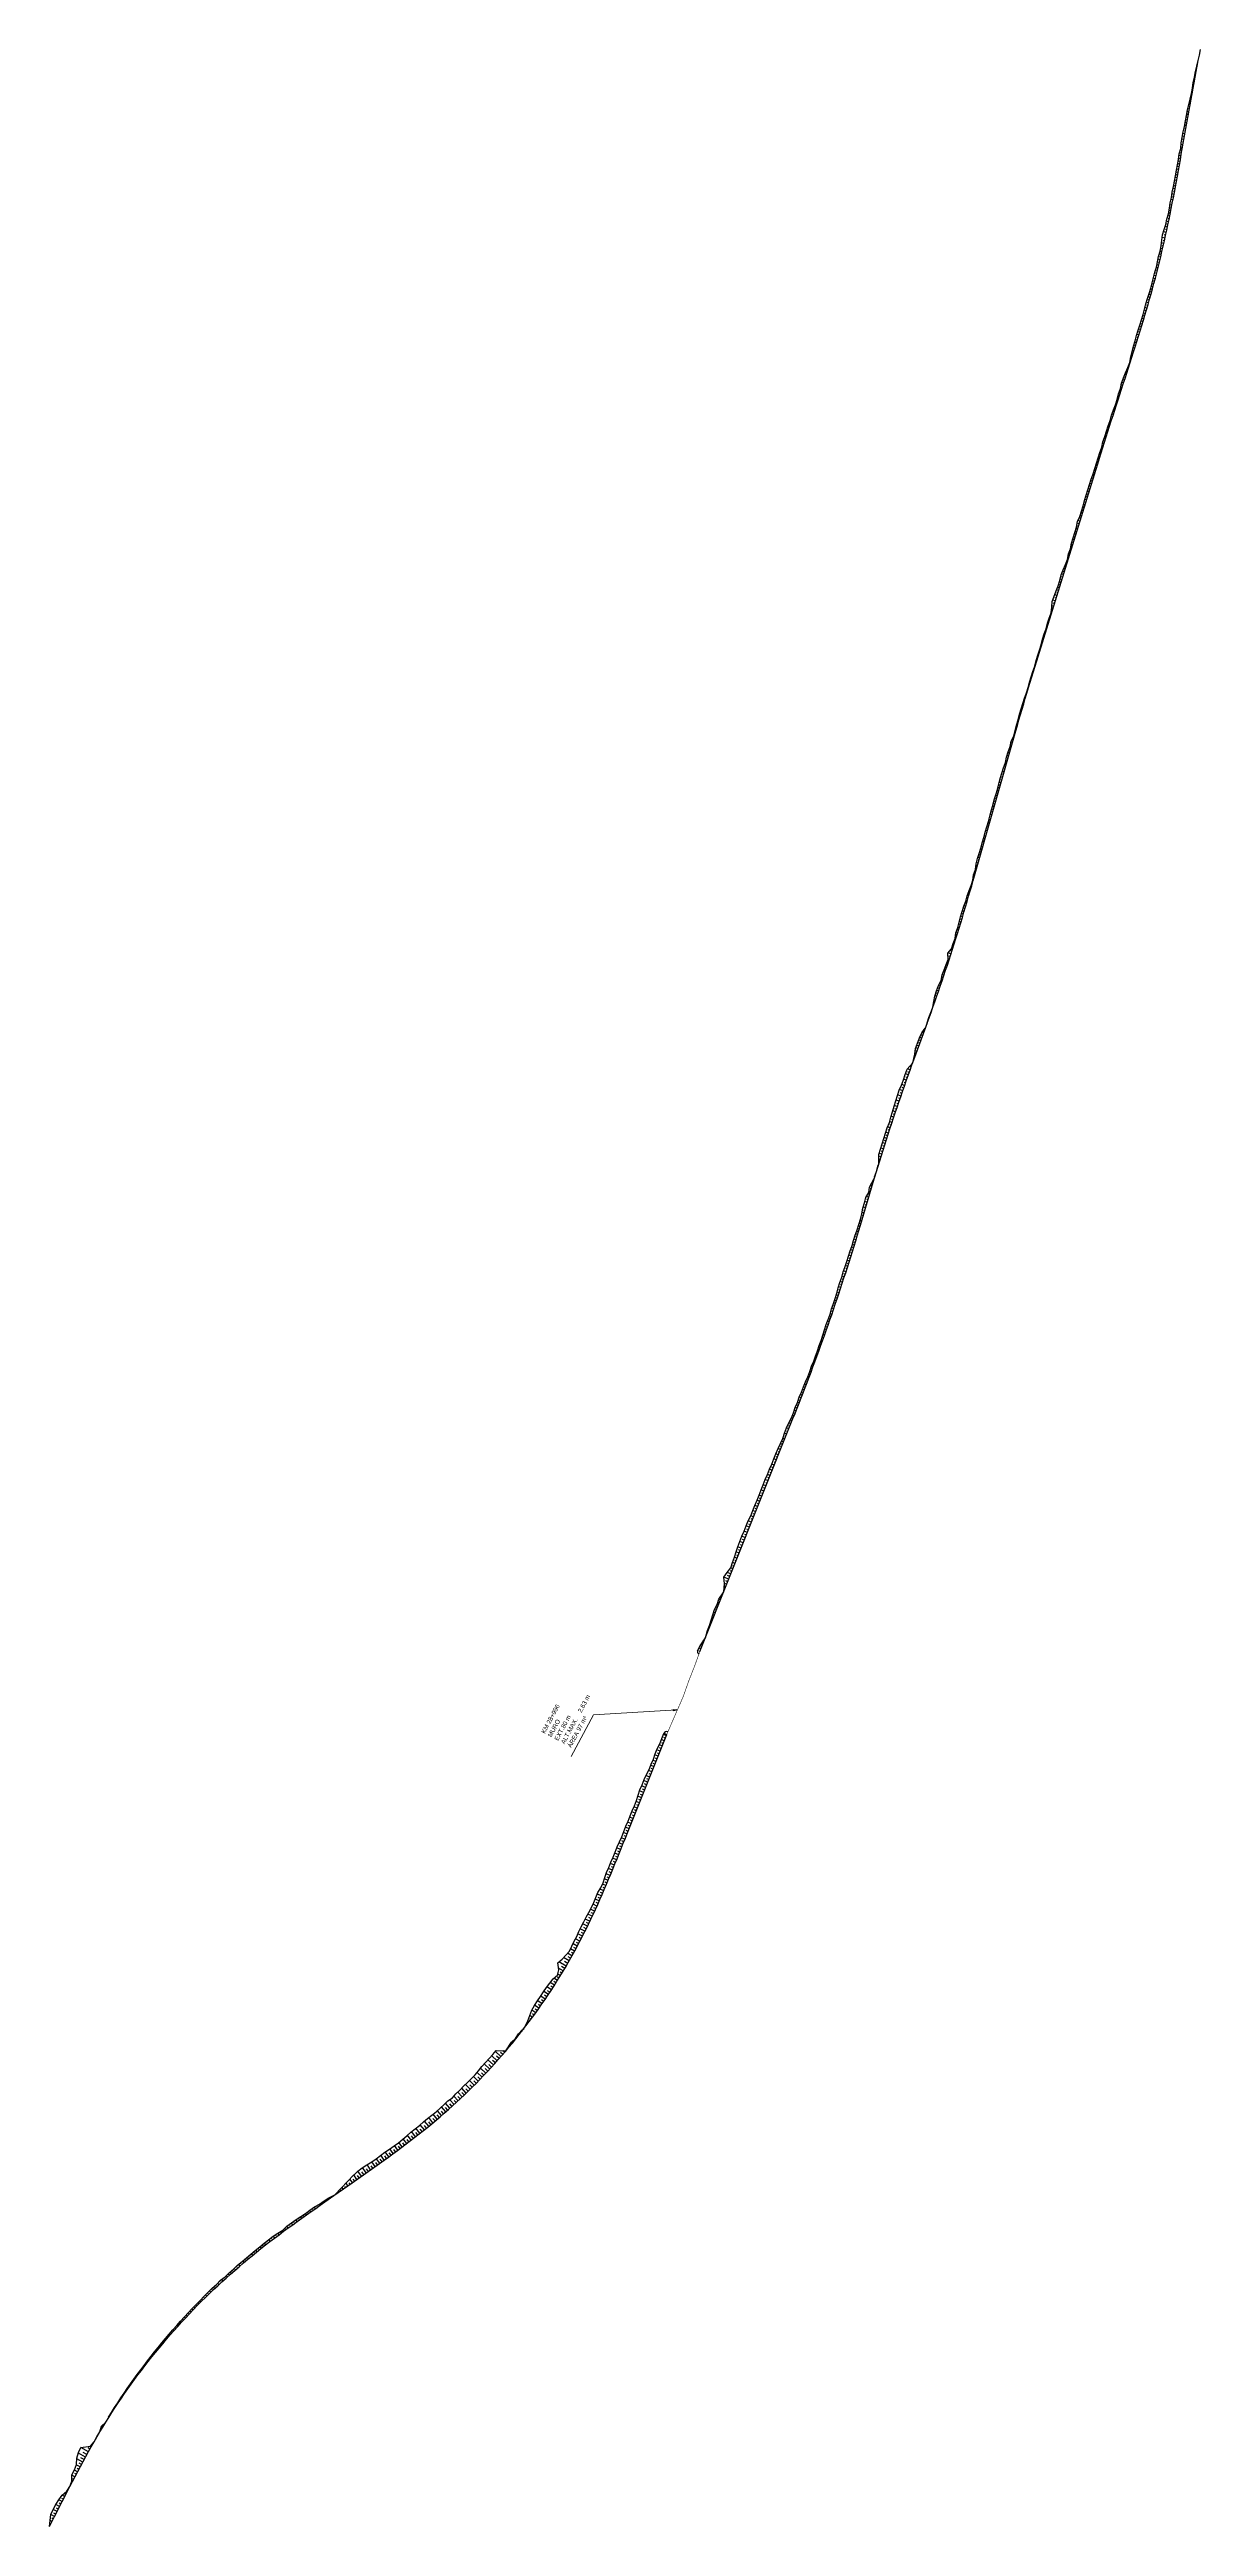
# Model space of a CAD drawing. Header units: metres. Extents: x 288738 to 324331, y 7399322 to 7465117.
# Drawn here: x 320962 to 321993, y 7415014 to 7417234 of the extents above; entities that cross this region are included whole.
import ezdxf

# ---------------------------------------------------------------- set-up
doc = ezdxf.new("R2010")
doc.units = ezdxf.units.M
doc.header["$LTSCALE"] = 10
for name, color, linetype in [('F-HZ-ATERRO-TALUDE', 110, 'Continuous'), ('F-HZ-CORTE-TALUDE', 10, 'Continuous'), ('F-HZ-MUROS', 210, 'Continuous'), ('F-HZ-PIANO-CORTE', 10, 'Continuous'), ('F-HZ-TALUDE', 2, 'Continuous')]:
    doc.layers.add(name, color=color, linetype=linetype)
doc.layers.add('U-HZ-TEXTO-MUROS', color=2, linetype='Continuous', lineweight=0)
doc.styles.add('ARIAL', font='arial.ttf')
doc.styles.add('DIM', font='arial.ttf', dxfattribs={"width": 0.8})
doc.dimstyles.new('U-1_2000', dxfattribs={"dimscale": 2, "dimtxt": 1.5, "dimasz": 0.75, "dimexe": 0.75, "dimexo": 0.75, "dimgap": 0.25, "dimtad": 1, "dimzin": 4, "dimtxsty": 'DIM', "dimblk": 'ARCHTICK', "dimcen": 0.7, "dimdle": 0.75, "dimclrd": 256, "dimclre": 256, "dimclrt": 256, "dimaunit": 1, "dimadec": 3, "dimazin": 2, "dimtfac": 1, "dimtofl": 0, "dimtmove": 0, "dimatfit": 3, "dimldrblk": 'CLOSEDBLANK', "dimfxl": 0, "dimtolj": 1, "dimtzin": 0, "dimlwd": -1, "dimlwe": -1, "dimarcsym": 0})

# ---------------------------------------------------------------- blocks, each defined once
blk = doc.blocks.new('_ArchTick')
at = {"color": 0, "linetype": 'ByBlock', "const_width": 0.15}
blk.add_lwpolyline([(-0.5, -0.5), (0.5, 0.5)], dxfattribs=at)

msp = doc.modelspace()

# ---------------------------------------------------------------- linework, layer by layer
at = {"layer": 'F-HZ-ATERRO-TALUDE', "linetype": 'Continuous', "lineweight": -3}
for p, q in [((321990.791, 7417222.55), (321990.657, 7417222.575)), ((321986.657, 7417200.433), (321986.342, 7417200.49)), ((321987.108, 7417202.892), (321986.397, 7417203.022)), ((321987.559, 7417205.351), (321987.191, 7417205.419)), ((321988.014, 7417207.809), (321987.359, 7417207.93)), ((321988.47, 7417210.267), (321988.166, 7417210.324)), ((321988.929, 7417212.725), (321988.295, 7417212.843)), ((321989.39, 7417215.182), (321989.091, 7417215.238)), ((321989.854, 7417217.638), (321989.438, 7417217.717)), ((321990.32, 7417220.095), (321990.194, 7417220.119)), ((321982.678, 7417178.288), (321981.223, 7417178.547)), ((321983.556, 7417183.21), (321982.229, 7417183.447)), ((321983.117, 7417180.749), (321982.413, 7417180.874)), ((321984.436, 7417188.132), (321983.364, 7417188.324)), ((321983.996, 7417185.671), (321983.385, 7417185.78)), ((321984.878, 7417190.592), (321984.417, 7417190.675)), ((321985.32, 7417193.053), (321984.551, 7417193.192)), ((321985.764, 7417195.513), (321985.434, 7417195.573)), ((321986.21, 7417197.973), (321985.584, 7417198.087)), ((321979.177, 7417158.596), (321977.415, 7417158.909)), ((321978.739, 7417156.135), (321977.84, 7417156.295)), ((321980.051, 7417163.519), (321978.484, 7417163.798)), ((321979.614, 7417161.058), (321978.768, 7417161.208)), ((321980.926, 7417168.442), (321979.463, 7417168.702)), ((321980.489, 7417165.981), (321979.748, 7417166.112)), ((321981.801, 7417173.365), (321980.319, 7417173.628)), ((321981.363, 7417170.904), (321980.634, 7417171.033)), ((321982.239, 7417175.826), (321981.496, 7417175.958)), ((321974.799, 7417133.983), (321973.058, 7417134.294)), ((321975.677, 7417138.905), (321973.899, 7417139.221)), ((321975.238, 7417136.444), (321974.362, 7417136.6)), ((321976.553, 7417143.828), (321975.058, 7417144.093)), ((321976.115, 7417141.366), (321975.259, 7417141.519)), ((321977.428, 7417148.751), (321975.779, 7417149.044)), ((321976.99, 7417146.289), (321976.271, 7417146.417)), ((321978.302, 7417153.673), (321976.5, 7417153.994)), ((321977.865, 7417151.212), (321976.971, 7417151.371)), ((321971.233, 7417114.303), (321969.514, 7417114.62)), ((321970.779, 7417111.845), (321969.883, 7417112.011)), ((321972.136, 7417119.221), (321970.419, 7417119.534)), ((321971.686, 7417116.762), (321970.845, 7417116.916)), ((321973.03, 7417124.14), (321971.301, 7417124.453)), ((321972.584, 7417121.68), (321971.716, 7417121.838)), ((321973.917, 7417129.061), (321972.188, 7417129.372)), ((321973.475, 7417126.601), (321972.612, 7417126.756)), ((321974.359, 7417131.522), (321973.492, 7417131.677)), ((321966.537, 7417089.749), (321964.961, 7417090.063)), ((321967.505, 7417094.654), (321965.77, 7417094.993)), ((321967.024, 7417092.2), (321966.206, 7417092.362)), ((321968.458, 7417099.562), (321966.694, 7417099.902)), ((321967.985, 7417097.107), (321967.084, 7417097.282)), ((321969.396, 7417104.473), (321967.583, 7417104.817)), ((321968.93, 7417102.017), (321968.053, 7417102.185)), ((321970.32, 7417109.387), (321968.494, 7417109.728)), ((321969.86, 7417106.93), (321968.937, 7417107.104)), ((321961.391, 7417065.284), (321958.769, 7417065.868)), ((321962.465, 7417070.168), (321959.853, 7417070.735)), ((321961.934, 7417067.725), (321960.5, 7417068.04)), ((321963.515, 7417075.056), (321961.36, 7417075.514)), ((321962.996, 7417072.611), (321961.814, 7417072.864)), ((321964.543, 7417079.949), (321962.614, 7417080.35)), ((321964.034, 7417077.502), (321963.048, 7417077.709)), ((321965.55, 7417084.847), (321963.881, 7417085.186)), ((321965.05, 7417082.397), (321964.121, 7417082.588)), ((321966.047, 7417087.297), (321965.283, 7417087.451)), ((321956.845, 7417045.808), (321955.025, 7417046.253)), ((321956.252, 7417043.38), (321955.421, 7417043.585)), ((321958.019, 7417050.668), (321956.127, 7417051.12)), ((321957.438, 7417048.237), (321956.442, 7417048.477)), ((321959.168, 7417055.535), (321957.301, 7417055.97)), ((321958.599, 7417053.1), (321957.713, 7417053.309)), ((321960.292, 7417060.407), (321958.143, 7417060.897)), ((321959.736, 7417057.969), (321958.752, 7417058.196)), ((321960.847, 7417062.844), (321959.68, 7417063.107)), ((321950.608, 7417021.6), (321948.983, 7417022.04)), ((321951.904, 7417026.428), (321950.292, 7417026.857)), ((321951.26, 7417024.013), (321950.477, 7417024.223)), ((321953.177, 7417031.264), (321951.455, 7417031.712)), ((321952.545, 7417028.845), (321951.7, 7417029.067)), ((321954.424, 7417036.106), (321952.768, 7417036.528)), ((321953.805, 7417033.684), (321952.936, 7417033.908)), ((321955.647, 7417040.954), (321954.053, 7417041.352)), ((321955.041, 7417038.528), (321954.265, 7417038.724)), ((321945.179, 7417002.351), (321943.364, 7417002.881)), ((321944.476, 7416999.952), (321943.626, 7417000.202)), ((321946.571, 7417007.153), (321944.524, 7417007.741)), ((321945.878, 7417004.751), (321944.863, 7417005.045)), ((321947.94, 7417011.962), (321946.124, 7417012.475)), ((321947.259, 7417009.557), (321946.292, 7417009.832)), ((321949.286, 7417016.777), (321947.626, 7417017.237)), ((321948.617, 7417014.369), (321947.769, 7417014.606)), ((321949.951, 7417019.187), (321949.119, 7417019.415)), ((321937.944, 7416978.421), (321936.256, 7416978.946)), ((321939.423, 7416983.197), (321937.743, 7416983.715)), ((321938.685, 7416980.809), (321937.846, 7416981.068)), ((321940.887, 7416987.978), (321939.148, 7416988.508)), ((321940.157, 7416985.587), (321939.309, 7416985.847)), ((321942.336, 7416992.764), (321940.518, 7416993.31)), ((321941.614, 7416990.37), (321940.707, 7416990.645)), ((321943.767, 7416997.554), (321942.048, 7416998.064)), ((321943.054, 7416995.158), (321942.175, 7416995.421)), ((321930.39, 7416954.589), (321929.916, 7416954.742)), ((321931.154, 7416956.97), (321930.814, 7416957.079)), ((321931.917, 7416959.351), (321931.007, 7416959.642)), ((321933.438, 7416964.114), (321932.036, 7416964.56)), ((321932.678, 7416961.732), (321932.092, 7416961.919)), ((321934.95, 7416968.88), (321933.272, 7416969.41)), ((321934.195, 7416966.496), (321933.404, 7416966.747)), ((321936.453, 7416973.649), (321934.794, 7416974.169)), ((321935.703, 7416971.264), (321934.873, 7416971.525)), ((321937.2, 7416976.034), (321936.36, 7416976.297)), ((321924.246, 7416935.557), (321922.657, 7416936.071)), ((321923.477, 7416933.178), (321922.75, 7416933.413)), ((321925.016, 7416937.935), (321924.259, 7416938.18)), ((321925.785, 7416940.314), (321924.388, 7416940.766)), ((321926.554, 7416942.693), (321925.949, 7416942.888)), ((321927.322, 7416945.072), (321926.325, 7416945.394)), ((321928.091, 7416947.451), (321927.72, 7416947.571)), ((321928.858, 7416949.83), (321928.31, 7416950.007)), ((321929.625, 7416952.21), (321929.398, 7416952.282)), ((321916.555, 7416911.769), (321915.546, 7416912.094)), ((321917.324, 7416914.148), (321916.87, 7416914.295)), ((321918.092, 7416916.527), (321917.256, 7416916.798)), ((321918.861, 7416918.906), (321918.453, 7416919.038)), ((321919.631, 7416921.284), (321918.77, 7416921.563)), ((321920.4, 7416923.663), (321919.895, 7416923.826)), ((321921.169, 7416926.042), (321920.068, 7416926.398)), ((321921.938, 7416928.421), (321921.39, 7416928.598)), ((321922.708, 7416930.799), (321921.516, 7416931.185)), ((321908.942, 7416887.957), (321907.796, 7416888.32)), ((321909.698, 7416890.339), (321909.102, 7416890.529)), ((321910.455, 7416892.722), (321909.24, 7416893.109)), ((321911.214, 7416895.104), (321910.612, 7416895.296)), ((321911.973, 7416897.486), (321910.806, 7416897.859)), ((321912.734, 7416899.867), (321912.184, 7416900.043)), ((321913.496, 7416902.249), (321912.408, 7416902.597)), ((321914.259, 7416904.629), (321913.677, 7416904.816)), ((321915.023, 7416907.01), (321913.843, 7416907.389)), ((321915.789, 7416909.389), (321915.24, 7416909.566)), ((321902.191, 7416866.493), (321901.617, 7416866.672)), ((321902.937, 7416868.879), (321901.831, 7416869.225)), ((321903.683, 7416871.265), (321903.145, 7416871.434)), ((321904.431, 7416873.651), (321903.38, 7416873.981)), ((321905.18, 7416876.036), (321904.662, 7416876.199)), ((321905.93, 7416878.421), (321904.825, 7416878.769)), ((321906.681, 7416880.805), (321906.036, 7416881.009)), ((321907.433, 7416883.19), (321906.095, 7416883.612)), ((321908.187, 7416885.573), (321907.585, 7416885.764)), ((321895.526, 7416845.003), (321893.946, 7416845.492)), ((321896.265, 7416847.391), (321895.485, 7416847.633)), ((321897.004, 7416849.78), (321895.555, 7416850.228)), ((321897.743, 7416852.168), (321897.125, 7416852.359)), ((321898.482, 7416854.556), (321897.33, 7416854.913)), ((321899.222, 7416856.944), (321898.614, 7416857.133)), ((321899.962, 7416859.332), (321898.718, 7416859.718)), ((321900.704, 7416861.719), (321900.088, 7416861.911)), ((321901.447, 7416864.106), (321900.247, 7416864.48)), ((321888.136, 7416821.12), (321886.783, 7416821.539)), ((321888.875, 7416823.509), (321888.205, 7416823.716)), ((321889.614, 7416825.897), (321888.214, 7416826.33)), ((321891.092, 7416830.673), (321889.486, 7416831.17)), ((321890.353, 7416828.285), (321889.582, 7416828.524)), ((321892.57, 7416835.45), (321891.016, 7416835.931)), ((321891.831, 7416833.062), (321891.04, 7416833.306)), ((321894.048, 7416840.227), (321892.521, 7416840.699)), ((321893.309, 7416837.838), (321892.547, 7416838.074)), ((321894.787, 7416842.615), (321894.003, 7416842.857)), ((321881.485, 7416799.626), (321880.764, 7416799.849)), ((321882.224, 7416802.014), (321880.846, 7416802.44)), ((321883.702, 7416806.791), (321882.312, 7416807.221)), ((321882.963, 7416804.402), (321882.329, 7416804.598)), ((321885.18, 7416811.567), (321883.327, 7416812.14)), ((321884.441, 7416809.179), (321883.551, 7416809.454)), ((321885.919, 7416813.955), (321885.137, 7416814.197)), ((321886.658, 7416816.344), (321885.261, 7416816.776)), ((321887.397, 7416818.732), (321886.711, 7416818.944)), ((321874.834, 7416778.131), (321874.119, 7416778.353)), ((321875.573, 7416780.52), (321875.033, 7416780.687)), ((321876.312, 7416782.908), (321875.152, 7416783.267)), ((321877.051, 7416785.296), (321876.594, 7416785.437)), ((321877.79, 7416787.684), (321876.896, 7416787.961)), ((321879.268, 7416792.461), (321877.957, 7416792.867)), ((321878.529, 7416790.073), (321877.962, 7416790.248)), ((321880.746, 7416797.238), (321879.284, 7416797.69)), ((321880.007, 7416794.849), (321879.299, 7416795.068)), ((321867.444, 7416754.249), (321865.851, 7416754.741)), ((321868.922, 7416759.025), (321867.347, 7416759.512)), ((321868.183, 7416756.637), (321867.414, 7416756.875)), ((321870.4, 7416763.802), (321868.641, 7416764.346)), ((321869.661, 7416761.413), (321868.8, 7416761.68)), ((321871.139, 7416766.19), (321870.301, 7416766.449)), ((321871.878, 7416768.578), (321870.404, 7416769.034)), ((321872.617, 7416770.966), (321872.047, 7416771.143)), ((321873.356, 7416773.355), (321872.492, 7416773.622)), ((321874.095, 7416775.743), (321873.767, 7416775.844)), ((321861.532, 7416735.142), (321860.063, 7416735.597)), ((321860.793, 7416732.754), (321860.293, 7416732.909)), ((321863.01, 7416739.919), (321860.687, 7416740.638)), ((321862.271, 7416737.531), (321861.231, 7416737.852)), ((321864.488, 7416744.695), (321862.502, 7416745.31)), ((321863.749, 7416742.307), (321862.676, 7416742.639)), ((321865.966, 7416749.472), (321864.229, 7416750.009)), ((321865.227, 7416747.084), (321864.304, 7416747.369)), ((321866.705, 7416751.86), (321865.875, 7416752.117)), ((321854.142, 7416711.26), (321853.392, 7416711.491)), ((321854.881, 7416713.648), (321854.611, 7416713.731)), ((321855.62, 7416716.036), (321855.143, 7416716.184)), ((321856.359, 7416718.424), (321856.067, 7416718.515)), ((321857.098, 7416720.813), (321856.461, 7416721.01)), ((321857.837, 7416723.201), (321857.521, 7416723.298)), ((321858.576, 7416725.589), (321857.979, 7416725.774)), ((321859.315, 7416727.977), (321859.05, 7416728.059)), ((321860.054, 7416730.366), (321859.398, 7416730.569)), ((321847.491, 7416689.765), (321847.2, 7416689.855)), ((321848.23, 7416692.153), (321847.673, 7416692.326)), ((321848.969, 7416694.542), (321848.721, 7416694.618)), ((321849.708, 7416696.93), (321849.253, 7416697.071)), ((321850.447, 7416699.318), (321850.227, 7416699.386)), ((321851.186, 7416701.706), (321850.668, 7416701.867)), ((321851.925, 7416704.095), (321851.572, 7416704.204)), ((321852.664, 7416706.483), (321851.848, 7416706.735)), ((321853.403, 7416708.871), (321852.984, 7416709.001)), ((321840.134, 7416665.872), (321839.894, 7416665.945)), ((321840.861, 7416668.264), (321840.314, 7416668.431)), ((321841.592, 7416670.655), (321841.338, 7416670.732)), ((321842.324, 7416673.045), (321841.85, 7416673.191)), ((321843.059, 7416675.435), (321842.836, 7416675.503)), ((321843.796, 7416677.823), (321843.398, 7416677.946)), ((321844.535, 7416680.212), (321844.373, 7416680.262)), ((321845.274, 7416682.6), (321844.923, 7416682.709)), ((321846.013, 7416684.988), (321845.767, 7416685.064)), ((321846.752, 7416687.377), (321846.181, 7416687.553)), ((321833.69, 7416644.315), (321832.797, 7416644.577)), ((321834.396, 7416646.713), (321833.997, 7416646.831)), ((321835.105, 7416649.11), (321834.358, 7416649.332)), ((321835.816, 7416651.507), (321835.452, 7416651.615)), ((321836.53, 7416653.903), (321835.895, 7416654.092)), ((321837.246, 7416656.298), (321837.006, 7416656.37)), ((321837.964, 7416658.693), (321837.609, 7416658.799)), ((321838.685, 7416661.087), (321838.557, 7416661.125)), ((321839.408, 7416663.48), (321839.109, 7416663.57)), ((321827.438, 7416622.701), (321827.114, 7416622.793)), ((321828.124, 7416625.105), (321827.42, 7416625.306)), ((321828.811, 7416627.508), (321828.424, 7416627.62)), ((321829.501, 7416629.911), (321828.692, 7416630.144)), ((321830.193, 7416632.314), (321829.783, 7416632.432)), ((321830.888, 7416634.715), (321830.061, 7416634.955)), ((321831.585, 7416637.116), (321831.169, 7416637.237)), ((321832.284, 7416639.516), (321831.418, 7416639.769)), ((321832.986, 7416641.916), (321832.525, 7416642.051)), ((321821.269, 7416601.063), (321819.781, 7416601.487)), ((321821.955, 7416603.467), (321821.232, 7416603.673)), ((321822.64, 7416605.871), (321821.366, 7416606.235)), ((321823.325, 7416608.275), (321822.811, 7416608.422)), ((321824.011, 7416610.68), (321822.899, 7416610.997)), ((321824.696, 7416613.084), (321824.003, 7416613.282)), ((321825.382, 7416615.488), (321824.175, 7416615.832)), ((321826.067, 7416617.892), (321825.687, 7416618.001)), ((321826.752, 7416620.297), (321826.138, 7416620.472)), ((321814.415, 7416577.021), (321812.746, 7416577.496)), ((321815.786, 7416581.829), (321814.061, 7416582.321)), ((321815.101, 7416579.425), (321814.241, 7416579.67)), ((321817.157, 7416586.638), (321815.525, 7416587.103)), ((321816.472, 7416584.233), (321815.618, 7416584.477)), ((321817.842, 7416589.042), (321817.08, 7416589.259)), ((321818.528, 7416591.446), (321817.13, 7416591.845)), ((321819.213, 7416593.85), (321818.583, 7416594.03)), ((321819.898, 7416596.254), (321818.592, 7416596.627)), ((321820.584, 7416598.659), (321819.854, 7416598.867)), ((321808.932, 7416557.787), (321807.45, 7416558.21)), ((321808.247, 7416555.383), (321807.513, 7416555.592)), ((321810.303, 7416562.595), (321808.789, 7416563.027)), ((321809.618, 7416560.191), (321808.845, 7416560.411)), ((321810.988, 7416565), (321810.274, 7416565.203)), ((321811.674, 7416567.404), (321810.318, 7416567.79)), ((321813.045, 7416572.212), (321811.662, 7416572.607)), ((321812.359, 7416569.808), (321811.714, 7416569.992)), ((321813.73, 7416574.616), (321812.946, 7416574.84)), ((321802.078, 7416533.745), (321800.71, 7416534.141)), ((321802.764, 7416536.149), (321802.122, 7416536.334)), ((321803.449, 7416538.553), (321802.15, 7416538.925)), ((321804.82, 7416543.362), (321803.444, 7416543.754)), ((321804.135, 7416540.957), (321803.447, 7416541.153)), ((321806.191, 7416548.17), (321804.791, 7416548.569)), ((321805.505, 7416545.766), (321804.838, 7416545.956)), ((321807.562, 7416552.979), (321806.031, 7416553.415)), ((321806.876, 7416550.574), (321806.114, 7416550.792)), ((321795.91, 7416512.107), (321795.195, 7416512.324)), ((321796.595, 7416514.511), (321795.221, 7416514.926)), ((321797.966, 7416519.32), (321796.6, 7416519.728)), ((321797.281, 7416516.915), (321796.604, 7416517.118)), ((321799.337, 7416524.128), (321797.934, 7416524.542)), ((321798.652, 7416521.724), (321797.945, 7416521.933)), ((321800.022, 7416526.532), (321799.348, 7416526.73)), ((321800.708, 7416528.936), (321799.355, 7416529.332)), ((321801.393, 7416531.341), (321800.693, 7416531.544)), ((321789.056, 7416488.065), (321788.796, 7416488.148)), ((321789.742, 7416490.469), (321789.148, 7416490.657)), ((321790.427, 7416492.873), (321789.998, 7416493.009)), ((321791.112, 7416495.277), (321790.148, 7416495.58)), ((321791.798, 7416497.682), (321791.365, 7416497.817)), ((321792.483, 7416500.086), (321791.527, 7416500.383)), ((321793.854, 7416504.894), (321792.381, 7416505.348)), ((321793.168, 7416502.49), (321792.531, 7416502.687)), ((321795.225, 7416509.703), (321793.702, 7416510.167)), ((321794.539, 7416507.298), (321793.771, 7416507.534)), ((321782.78, 7416466.458), (321781.257, 7416466.966)), ((321783.489, 7416468.855), (321782.827, 7416469.075)), ((321784.196, 7416471.253), (321782.991, 7416471.651)), ((321784.899, 7416473.652), (321784.278, 7416473.857)), ((321785.6, 7416476.052), (321784.371, 7416476.454)), ((321786.297, 7416478.453), (321785.734, 7416478.636)), ((321786.991, 7416480.855), (321786.017, 7416481.17)), ((321787.682, 7416483.257), (321787.308, 7416483.378)), ((321788.37, 7416485.661), (321787.786, 7416485.848)), ((321776.248, 7416444.927), (321775.59, 7416445.156)), ((321776.987, 7416447.315), (321775.759, 7416447.741)), ((321777.722, 7416449.705), (321777.093, 7416449.922)), ((321778.454, 7416452.095), (321777.141, 7416452.546)), ((321779.909, 7416456.879), (321778.351, 7416457.409)), ((321779.182, 7416454.487), (321778.463, 7416454.733)), ((321781.35, 7416461.667), (321779.641, 7416462.242)), ((321780.631, 7416459.273), (321779.8, 7416459.553)), ((321782.066, 7416464.062), (321781.248, 7416464.336)), ((321769.463, 7416423.475), (321766.858, 7416424.419)), ((321768.692, 7416421.096), (321767.727, 7416421.448)), ((321770.229, 7416425.855), (321769.377, 7416426.162)), ((321770.993, 7416428.235), (321770.031, 7416428.58)), ((321771.752, 7416430.617), (321771.288, 7416430.783)), ((321772.511, 7416432.999), (321771.639, 7416433.309)), ((321773.264, 7416435.383), (321772.908, 7416435.509)), ((321774.015, 7416437.767), (321773.331, 7416438.009)), ((321775.508, 7416442.539), (321774.065, 7416443.043)), ((321774.762, 7416440.153), (321774.197, 7416440.352)), ((321761.625, 7416399.735), (321760.72, 7416400.066)), ((321763.218, 7416404.475), (321761.66, 7416405.045)), ((321762.422, 7416402.105), (321761.787, 7416402.337)), ((321764.008, 7416406.847), (321763.285, 7416407.111)), ((321764.798, 7416409.219), (321763.473, 7416409.703)), ((321765.582, 7416411.592), (321765.01, 7416411.802)), ((321766.366, 7416413.966), (321765.388, 7416414.324)), ((321767.144, 7416416.342), (321766.709, 7416416.501)), ((321767.921, 7416418.719), (321766.988, 7416419.06)), ((321754.302, 7416378.46), (321753.996, 7416378.572)), ((321755.129, 7416380.82), (321754.176, 7416381.168)), ((321756.772, 7416385.542), (321755.218, 7416386.11)), ((321755.951, 7416383.181), (321755.318, 7416383.412)), ((321758.402, 7416390.269), (321756.597, 7416390.929)), ((321757.588, 7416387.905), (321756.736, 7416388.217)), ((321759.212, 7416392.634), (321758.384, 7416392.937)), ((321760.02, 7416395), (321758.544, 7416395.54)), ((321760.823, 7416397.367), (321760.256, 7416397.575)), ((321748.435, 7416361.974), (321748.22, 7416362.052)), ((321749.281, 7416364.326), (321749.163, 7416364.369)), ((321750.127, 7416366.678), (321749.872, 7416366.771)), ((321750.967, 7416369.033), (321750.846, 7416369.077)), ((321751.807, 7416371.388), (321751.574, 7416371.473)), ((321752.641, 7416373.744), (321752.531, 7416373.785)), ((321753.474, 7416376.101), (321753.209, 7416376.198)), ((321729.622, 7416310.291), (321727.025, 7416311.216)), ((321731.306, 7416314.999), (321728.703, 7416315.934)), ((321730.463, 7416312.645), (321729.164, 7416313.11)), ((321733.002, 7416319.702), (321730.555, 7416320.589)), ((321732.153, 7416317.351), (321730.843, 7416317.824)), ((321733.857, 7416322.052), (321733.158, 7416322.306)), ((321723.022, 7416291.411), (321720.258, 7416292.36)), ((321722.213, 7416289.046), (321720.842, 7416289.514)), ((321724.652, 7416296.138), (321721.85, 7416297.109)), ((321723.836, 7416293.775), (321722.449, 7416294.254)), ((321726.296, 7416300.861), (321723.405, 7416301.871)), ((321725.473, 7416298.5), (321724.034, 7416299)), ((321727.952, 7416305.578), (321725.376, 7416306.487)), ((321727.123, 7416303.22), (321725.767, 7416303.696)), ((321728.787, 7416307.935), (321727.493, 7416308.393)), ((321715.074, 7416267.709), (321712.748, 7416268.471)), ((321716.637, 7416272.458), (321714.512, 7416273.161)), ((321715.855, 7416270.084), (321714.772, 7416270.44)), ((321718.213, 7416277.203), (321715.752, 7416278.025)), ((321717.424, 7416274.831), (321716.26, 7416275.218)), ((321719.803, 7416281.944), (321717.324, 7416282.779)), ((321719.007, 7416279.574), (321717.783, 7416279.984)), ((321721.406, 7416286.68), (321718.691, 7416287.603)), ((321720.603, 7416284.312), (321719.297, 7416284.754)), ((321707.463, 7416243.896), (321705.053, 7416244.648)), ((321708.958, 7416248.667), (321706.539, 7416249.429)), ((321708.209, 7416246.282), (321707.002, 7416246.66)), ((321710.467, 7416253.434), (321708.022, 7416254.212)), ((321709.711, 7416251.051), (321708.497, 7416251.435)), ((321711.989, 7416258.197), (321709.486, 7416259)), ((321711.227, 7416255.816), (321709.989, 7416256.211)), ((321713.525, 7416262.955), (321711.013, 7416263.77)), ((321712.756, 7416260.576), (321711.493, 7416260.984)), ((321714.299, 7416265.332), (321713.082, 7416265.729)), ((321705.981, 7416239.12), (321704.74, 7416239.504)), ((321706.721, 7416241.509), (321705.728, 7416241.817)), ((321694.467, 7416200.814), (321692.307, 7416201.458)), ((321695.897, 7416205.605), (321693.86, 7416206.213)), ((321695.182, 7416203.209), (321694.047, 7416203.548)), ((321696.611, 7416208), (321695.883, 7416208.218)), ((321697.326, 7416210.396), (321695.97, 7416210.801)), ((321698.756, 7416215.187), (321696.925, 7416215.734)), ((321698.041, 7416212.792), (321697.168, 7416213.052)), ((321699.471, 7416217.583), (321698.669, 7416217.822)), ((321687.316, 7416176.858), (321685.729, 7416177.334)), ((321688.032, 7416179.253), (321687.322, 7416179.465)), ((321688.748, 7416181.649), (321687.41, 7416182.048)), ((321690.178, 7416186.44), (321688.762, 7416186.862)), ((321689.463, 7416184.044), (321688.791, 7416184.245)), ((321691.608, 7416191.231), (321689.856, 7416191.754)), ((321690.893, 7416188.835), (321690.117, 7416189.067)), ((321693.037, 7416196.022), (321690.898, 7416196.661)), ((321692.322, 7416193.627), (321691.314, 7416193.928)), ((321693.752, 7416198.418), (321692.694, 7416198.734)), ((321681.476, 7416157.73), (321679.634, 7416158.302)), ((321680.733, 7416155.343), (321679.78, 7416155.64)), ((321682.954, 7416162.506), (321681.134, 7416163.067)), ((321682.217, 7416160.118), (321681.307, 7416160.399)), ((321684.42, 7416167.287), (321682.576, 7416167.85)), ((321683.689, 7416164.896), (321682.764, 7416165.18)), ((321685.874, 7416172.071), (321684.123, 7416172.6)), ((321685.149, 7416169.678), (321684.248, 7416169.952)), ((321686.596, 7416174.464), (321685.748, 7416174.719)), ((321673.907, 7416133.903), (321671.86, 7416134.568)), ((321675.445, 7416138.661), (321673.253, 7416139.366)), ((321674.677, 7416136.282), (321673.603, 7416136.629)), ((321676.971, 7416143.423), (321674.867, 7416144.094)), ((321676.209, 7416141.041), (321675.141, 7416141.384)), ((321678.485, 7416148.188), (321676.389, 7416148.851)), ((321677.729, 7416145.805), (321676.675, 7416146.14)), ((321679.986, 7416152.957), (321677.989, 7416153.583)), ((321679.237, 7416150.572), (321678.208, 7416150.896)), ((321666.038, 7416110.174), (321664.482, 7416110.701)), ((321667.636, 7416114.912), (321666.003, 7416115.46)), ((321666.838, 7416112.543), (321666.046, 7416112.81)), ((321669.221, 7416119.654), (321667.388, 7416120.265)), ((321668.429, 7416117.283), (321667.564, 7416117.572)), ((321670.795, 7416124.4), (321668.743, 7416125.078)), ((321670.009, 7416122.027), (321669.034, 7416122.35)), ((321672.357, 7416129.15), (321670.21, 7416129.853)), ((321671.577, 7416126.775), (321670.514, 7416127.124)), ((321673.133, 7416131.526), (321672.101, 7416131.863)), ((321658.7, 7416088.905), (321657.923, 7416089.178)), ((321659.528, 7416091.264), (321657.945, 7416091.817)), ((321660.351, 7416093.624), (321659.575, 7416093.895)), ((321661.173, 7416095.985), (321659.647, 7416096.515)), ((321661.991, 7416098.348), (321661.239, 7416098.607)), ((321662.807, 7416100.711), (321661.289, 7416101.233)), ((321664.428, 7416105.44), (321662.728, 7416106.021)), ((321663.618, 7416103.075), (321662.799, 7416103.356)), ((321665.234, 7416107.807), (321664.428, 7416108.081)), ((321651.124, 7416067.719), (321649.891, 7416068.168)), ((321651.976, 7416070.069), (321651.327, 7416070.304)), ((321652.828, 7416072.419), (321651.486, 7416072.904)), ((321653.675, 7416074.771), (321653.036, 7416075.001)), ((321654.521, 7416077.124), (321653.282, 7416077.568)), ((321655.362, 7416079.478), (321654.709, 7416079.711)), ((321656.202, 7416081.833), (321654.827, 7416082.322)), ((321657.037, 7416084.189), (321656.315, 7416084.445)), ((321657.871, 7416086.546), (321656.363, 7416087.078)), ((321642.424, 7416044.282), (321641.175, 7416044.754)), ((321643.306, 7416046.621), (321642.701, 7416046.849)), ((321644.187, 7416048.96), (321643.007, 7416049.403)), ((321645.063, 7416051.302), (321644.446, 7416051.533)), ((321645.939, 7416053.643), (321644.667, 7416054.117)), ((321646.809, 7416055.987), (321646.222, 7416056.205)), ((321647.679, 7416058.331), (321646.584, 7416058.736)), ((321648.544, 7416060.676), (321647.986, 7416060.882)), ((321649.407, 7416063.023), (321648.267, 7416063.441)), ((321650.266, 7416065.37), (321649.674, 7416065.587)), ((321634.34, 7416023.284), (321633.536, 7416023.599)), ((321635.252, 7416025.612), (321633.623, 7416026.247)), ((321636.157, 7416027.942), (321635.351, 7416028.255)), ((321637.062, 7416030.272), (321635.467, 7416030.89)), ((321637.962, 7416032.605), (321637.173, 7416032.909)), ((321638.861, 7416034.938), (321637.303, 7416035.536)), ((321639.755, 7416037.272), (321638.994, 7416037.563)), ((321640.648, 7416039.607), (321639.171, 7416040.17)), ((321641.536, 7416041.944), (321640.857, 7416042.202)), ((321625.113, 7416000.049), (321624.135, 7416000.44)), ((321626.041, 7416002.371), (321624.241, 7416003.089)), ((321626.968, 7416004.692), (321626.16, 7416005.015)), ((321627.895, 7416007.014), (321626.463, 7416007.586)), ((321628.822, 7416009.336), (321628.086, 7416009.63)), ((321629.749, 7416011.657), (321628.235, 7416012.261)), ((321630.672, 7416013.981), (321629.896, 7416014.289)), ((321631.595, 7416016.304), (321630.005, 7416016.934)), ((321632.512, 7416018.63), (321631.718, 7416018.943)), ((321633.429, 7416020.956), (321631.841, 7416021.58)), ((321616.768, 7415979.154), (321614.56, 7415980.036)), ((321617.695, 7415981.476), (321616.664, 7415981.887)), ((321618.622, 7415983.797), (321616.706, 7415984.563)), ((321619.55, 7415986.119), (321618.635, 7415986.484)), ((321620.477, 7415988.441), (321618.736, 7415989.136)), ((321622.331, 7415993.084), (321620.423, 7415993.846)), ((321621.404, 7415990.762), (321620.492, 7415991.127)), ((321624.186, 7415997.727), (321622.074, 7415998.571)), ((321623.259, 7415995.406), (321622.254, 7415995.807)), ((321607.495, 7415955.937), (321605.217, 7415956.847)), ((321609.349, 7415960.581), (321606.923, 7415961.55)), ((321608.422, 7415958.259), (321607.246, 7415958.729)), ((321611.204, 7415965.224), (321608.902, 7415966.143)), ((321610.277, 7415962.902), (321609.095, 7415963.374)), ((321613.059, 7415969.867), (321610.768, 7415970.782)), ((321612.131, 7415967.546), (321610.983, 7415968.004)), ((321614.913, 7415974.511), (321612.687, 7415975.4)), ((321613.986, 7415972.189), (321612.857, 7415972.64)), ((321615.84, 7415976.832), (321614.732, 7415977.275)), ((321598.222, 7415932.721), (321595.752, 7415933.707)), ((321600.077, 7415937.364), (321597.539, 7415938.377)), ((321599.149, 7415935.042), (321597.897, 7415935.542)), ((321601.931, 7415942.007), (321599.367, 7415943.032)), ((321601.004, 7415939.686), (321599.728, 7415940.195)), ((321603.786, 7415946.651), (321601.302, 7415947.643)), ((321602.858, 7415944.329), (321601.596, 7415944.833)), ((321605.64, 7415951.294), (321603.125, 7415952.298)), ((321604.713, 7415948.972), (321603.463, 7415949.471)), ((321606.568, 7415953.616), (321605.369, 7415954.094)), ((321588.949, 7415909.504), (321585.947, 7415910.703)), ((321590.804, 7415914.147), (321587.861, 7415915.322)), ((321589.876, 7415911.826), (321588.39, 7415912.419)), ((321592.658, 7415918.791), (321590.135, 7415919.798)), ((321591.731, 7415916.469), (321590.365, 7415917.015)), ((321594.513, 7415923.434), (321591.989, 7415924.442)), ((321593.586, 7415921.112), (321592.324, 7415921.616)), ((321596.367, 7415928.077), (321593.779, 7415929.111)), ((321595.44, 7415925.756), (321594.162, 7415926.266)), ((321597.295, 7415930.399), (321596.03, 7415930.904)), ((321581.531, 7415890.931), (321578.532, 7415892.128)), ((321580.604, 7415888.609), (321579.169, 7415889.182)), ((321583.385, 7415895.574), (321580.323, 7415896.797)), ((321582.458, 7415893.252), (321580.943, 7415893.858)), ((321585.24, 7415900.217), (321582.152, 7415901.451)), ((321584.313, 7415897.896), (321582.775, 7415898.51)), ((321587.095, 7415904.861), (321584.08, 7415906.065)), ((321586.167, 7415902.539), (321584.642, 7415903.148)), ((321588.022, 7415907.182), (321586.518, 7415907.783)), ((321572.258, 7415867.714), (321568.774, 7415869.105)), ((321573.185, 7415870.036), (321571.821, 7415870.58)), ((321574.113, 7415872.357), (321572.14, 7415873.145)), ((321575.967, 7415877.001), (321573.608, 7415877.943)), ((321575.04, 7415874.679), (321573.957, 7415875.111)), ((321577.822, 7415881.644), (321575.368, 7415882.624)), ((321576.894, 7415879.322), (321575.691, 7415879.803)), ((321579.676, 7415886.287), (321576.937, 7415887.381)), ((321578.749, 7415883.966), (321577.451, 7415884.484)), ((321570.403, 7415863.071), (321565.96, 7415864.845)), ((321568.549, 7415858.427), (321566.408, 7415859.282)), ((321567.622, 7415856.106), (321566.977, 7415856.363)), ((321569.476, 7415860.749), (321567.83, 7415861.406)), ((321571.331, 7415865.392), (321569.349, 7415866.184)), ((321545.367, 7415800.386), (321544.465, 7415800.746)), ((321546.294, 7415802.707), (321544.655, 7415803.362)), ((321547.221, 7415805.029), (321546.564, 7415805.292)), ((321548.149, 7415807.351), (321547.156, 7415807.747)), ((321510.674, 7415713.524), (321508.11, 7415714.548)), ((321509.747, 7415711.203), (321508.364, 7415711.755)), ((321512.528, 7415718.168), (321510.001, 7415719.177)), ((321511.601, 7415715.846), (321510.352, 7415716.345)), ((321514.383, 7415722.811), (321511.893, 7415723.806)), ((321513.456, 7415720.489), (321512.195, 7415720.993)), ((321514.766, 7415723.771), (321512.289, 7415724.76)), ((321501.401, 7415690.308), (321498.577, 7415691.436)), ((321503.256, 7415694.951), (321500.379, 7415696.1)), ((321502.328, 7415692.629), (321500.955, 7415693.178)), ((321505.11, 7415699.594), (321502.35, 7415700.697)), ((321504.183, 7415697.273), (321502.749, 7415697.845)), ((321506.965, 7415704.238), (321504.07, 7415705.394)), ((321506.037, 7415701.916), (321504.647, 7415702.471)), ((321508.819, 7415708.881), (321505.923, 7415710.038)), ((321507.892, 7415706.559), (321506.43, 7415707.143)), ((321492.128, 7415667.091), (321488.861, 7415668.396)), ((321493.983, 7415671.734), (321490.408, 7415673.162)), ((321493.055, 7415669.413), (321491.342, 7415670.097)), ((321495.837, 7415676.378), (321492.273, 7415677.801)), ((321494.91, 7415674.056), (321493.105, 7415674.777)), ((321497.692, 7415681.021), (321494.064, 7415682.47)), ((321496.765, 7415678.699), (321494.977, 7415679.413)), ((321499.546, 7415685.664), (321496.082, 7415687.048)), ((321498.619, 7415683.343), (321496.829, 7415684.058)), ((321500.474, 7415687.986), (321498.875, 7415688.624)), ((321482.855, 7415643.874), (321479.662, 7415645.15)), ((321484.71, 7415648.518), (321481.501, 7415649.799)), ((321483.783, 7415646.196), (321482.195, 7415646.83)), ((321486.564, 7415653.161), (321483.41, 7415654.421)), ((321485.637, 7415650.839), (321484.039, 7415651.478)), ((321488.419, 7415657.804), (321485.381, 7415659.018)), ((321487.492, 7415655.483), (321485.942, 7415656.102)), ((321490.274, 7415662.448), (321487.28, 7415663.643)), ((321489.346, 7415660.126), (321487.844, 7415660.726)), ((321491.201, 7415664.769), (321489.655, 7415665.387)), ((321473.573, 7415620.661), (321469.864, 7415622.144)), ((321475.434, 7415625.302), (321471.854, 7415626.732)), ((321474.504, 7415622.981), (321472.66, 7415623.718)), ((321477.291, 7415629.944), (321474.055, 7415631.237)), ((321476.363, 7415627.623), (321474.651, 7415628.307)), ((321479.146, 7415634.588), (321475.86, 7415635.9)), ((321478.219, 7415632.266), (321476.616, 7415632.906)), ((321481.001, 7415639.231), (321477.665, 7415640.563)), ((321480.073, 7415636.909), (321478.41, 7415637.573)), ((321481.928, 7415641.553), (321480.285, 7415642.209)), ((321466.047, 7415602.131), (321462.423, 7415603.611)), ((321465.093, 7415599.821), (321463.251, 7415600.576)), ((321467.945, 7415606.757), (321464.355, 7415608.211)), ((321466.998, 7415604.444), (321465.2, 7415605.174)), ((321469.831, 7415611.388), (321466.402, 7415612.769)), ((321468.89, 7415609.072), (321467.124, 7415609.785)), ((321471.706, 7415616.023), (321468.195, 7415617.431)), ((321470.77, 7415613.705), (321469.054, 7415614.394)), ((321472.641, 7415618.342), (321470.838, 7415619.063)), ((321456.291, 7415579.114), (321452.516, 7415580.753)), ((321455.285, 7415576.826), (321453.424, 7415577.64)), ((321458.284, 7415583.7), (321454.962, 7415585.12)), ((321457.292, 7415581.405), (321455.462, 7415582.193)), ((321460.255, 7415588.295), (321457.182, 7415589.591)), ((321459.272, 7415585.996), (321457.713, 7415586.658)), ((321462.204, 7415592.899), (321458.905, 7415594.273)), ((321461.232, 7415590.596), (321459.667, 7415591.252)), ((321464.134, 7415597.512), (321460.498, 7415599.01)), ((321463.171, 7415595.205), (321461.438, 7415595.923)), ((321445.898, 7415556.378), (321441.785, 7415558.347)), ((321448.04, 7415560.896), (321444.077, 7415562.752)), ((321446.976, 7415558.634), (321444.942, 7415559.597)), ((321450.148, 7415565.43), (321446.516, 7415567.095)), ((321449.1, 7415563.16), (321447.184, 7415564.048)), ((321452.225, 7415569.978), (321448.681, 7415571.572)), ((321451.192, 7415567.702), (321449.438, 7415568.498)), ((321454.271, 7415574.54), (321450.612, 7415576.156)), ((321453.253, 7415572.257), (321451.457, 7415573.057)), ((321434.62, 7415534.069), (321430.78, 7415536.132)), ((321436.957, 7415538.489), (321433.028, 7415540.552)), ((321435.799, 7415536.274), (321433.826, 7415537.321)), ((321439.252, 7415542.931), (321435.209, 7415545.007)), ((321438.115, 7415540.705), (321436.157, 7415541.722)), ((321441.506, 7415547.395), (321437.252, 7415549.528)), ((321440.388, 7415545.159), (321438.304, 7415546.216)), ((321443.721, 7415551.877), (321439.499, 7415553.946)), ((321442.622, 7415549.632), (321440.464, 7415550.702)), ((321444.817, 7415554.124), (321442.747, 7415555.126)), ((321422.03, 7415511.83), (321417.901, 7415514.308)), ((321424.577, 7415516.132), (321418.187, 7415519.887)), ((321423.308, 7415513.978), (321420.379, 7415515.718)), ((321427.36, 7415520.944), (321422.242, 7415523.88)), ((321425.976, 7415518.534), (321423.129, 7415520.187)), ((321429.821, 7415525.296), (321425.719, 7415527.599)), ((321428.599, 7415523.115), (321426.278, 7415524.433)), ((321432.241, 7415529.671), (321428.642, 7415531.648)), ((321431.04, 7415527.479), (321429.267, 7415528.463)), ((321433.44, 7415531.865), (321431.573, 7415532.879)), ((321405.907, 7415486.535), (321401.902, 7415489.255)), ((321408.693, 7415490.687), (321404.633, 7415493.389)), ((321407.302, 7415488.61), (321405.286, 7415489.965)), ((321411.44, 7415494.865), (321407.359, 7415497.526)), ((321410.069, 7415492.774), (321408.025, 7415494.121)), ((321414.147, 7415499.069), (321410.326, 7415501.51)), ((321412.796, 7415496.965), (321410.813, 7415498.245)), ((321416.815, 7415503.298), (321413.612, 7415505.302)), ((321415.484, 7415501.181), (321413.684, 7415502.319)), ((321418.133, 7415505.422), (321416.891, 7415506.191)), ((321419.442, 7415507.551), (321417.12, 7415508.975)), ((321420.741, 7415509.688), (321419.251, 7415510.591)), ((321391.396, 7415466.18), (321390.301, 7415467.001)), ((321392.887, 7415468.188), (321392.041, 7415468.815)), ((321394.375, 7415470.196), (321392.06, 7415471.898)), ((321397.316, 7415474.239), (321393.8, 7415476.774)), ((321395.846, 7415472.217), (321394.388, 7415473.279)), ((321400.219, 7415478.311), (321396.313, 7415481.07)), ((321398.768, 7415476.275), (321396.91, 7415477.601)), ((321403.082, 7415482.41), (321399.198, 7415485.1)), ((321401.651, 7415480.36), (321399.706, 7415481.721)), ((321404.496, 7415484.471), (321402.522, 7415485.825)), ((321389.889, 7415464.186), (321389.511, 7415464.472)), ((321352.659, 7415420.16), (321347.907, 7415424.635)), ((321356.073, 7415423.813), (321351.07, 7415428.437)), ((321354.373, 7415421.981), (321351.924, 7415424.265)), ((321359.526, 7415427.579), (321354.548, 7415432.092)), ((321357.806, 7415425.69), (321355.277, 7415428.005)), ((321362.897, 7415431.325), (321357.901, 7415435.77)), ((321361.217, 7415429.447), (321358.743, 7415431.669)), ((321366.215, 7415435.086), (321361.175, 7415439.486)), ((321364.561, 7415433.201), (321362.047, 7415435.417)), ((321367.862, 7415436.979), (321365.905, 7415438.671)), ((321369.5, 7415438.879), (321367.906, 7415440.245)), ((321331.466, 7415398.933), (321327.451, 7415403.162)), ((321335.081, 7415402.387), (321330.979, 7415406.628)), ((321333.281, 7415400.652), (321331.256, 7415402.765)), ((321338.663, 7415405.875), (321334.495, 7415410.104)), ((321336.88, 7415404.123), (321334.802, 7415406.252)), ((321342.213, 7415409.397), (321337.997, 7415413.595)), ((321340.446, 7415407.628), (321338.356, 7415409.728)), ((321345.729, 7415412.952), (321341.46, 7415417.125)), ((321343.978, 7415411.167), (321341.853, 7415413.264)), ((321349.211, 7415416.54), (321344.762, 7415420.808)), ((321347.477, 7415414.739), (321345.325, 7415416.822)), ((321350.942, 7415418.344), (321348.643, 7415420.528)), ((321305.274, 7415375.727), (321301.405, 7415380.374)), ((321307.195, 7415377.327), (321305.272, 7415379.616)), ((321309.108, 7415378.936), (321305.318, 7415383.404)), ((321311.015, 7415380.552), (321309.162, 7415382.717)), ((321312.913, 7415382.18), (321309.186, 7415386.491)), ((321316.686, 7415385.46), (321312.826, 7415389.843)), ((321314.805, 7415383.814), (321312.898, 7415385.999)), ((321320.429, 7415388.776), (321316.497, 7415393.157)), ((321318.563, 7415387.112), (321316.618, 7415389.3)), ((321322.29, 7415390.445), (321320.301, 7415392.64)), ((321324.14, 7415392.127), (321320.306, 7415396.318)), ((321327.819, 7415395.513), (321324.06, 7415399.546)), ((321325.986, 7415393.813), (321324.171, 7415395.779)), ((321329.65, 7415397.215), (321327.669, 7415399.321)), ((321277.755, 7415354.107), (321274.783, 7415358.102)), ((321279.752, 7415355.61), (321278.222, 7415357.655)), ((321281.748, 7415357.116), (321278.597, 7415361.299)), ((321283.737, 7415358.63), (321282.115, 7415360.77)), ((321285.724, 7415360.148), (321282.389, 7415364.514)), ((321287.703, 7415361.676), (321285.998, 7415363.892)), ((321289.679, 7415363.207), (321286.203, 7415367.69)), ((321291.649, 7415364.746), (321289.887, 7415367)), ((321293.614, 7415366.291), (321290.047, 7415370.818)), ((321295.572, 7415367.846), (321293.769, 7415370.114)), ((321297.525, 7415369.406), (321293.864, 7415373.973)), ((321299.472, 7415370.974), (321297.602, 7415373.286)), ((321301.413, 7415372.55), (321297.607, 7415377.21)), ((321303.347, 7415374.134), (321301.419, 7415376.472)), ((321245.316, 7415330.706), (321241.972, 7415335.47)), ((321247.358, 7415332.149), (321245.717, 7415334.483)), ((321249.399, 7415333.592), (321246.186, 7415338.156)), ((321251.441, 7415335.035), (321249.899, 7415337.22)), ((321253.482, 7415336.478), (321250.514, 7415340.676)), ((321255.523, 7415337.922), (321254.015, 7415340.05)), ((321257.564, 7415339.366), (321254.499, 7415343.678)), ((321259.6, 7415340.817), (321258.047, 7415342.994)), ((321261.634, 7415342.27), (321258.49, 7415346.663)), ((321263.659, 7415343.736), (321262.067, 7415345.952)), ((321265.683, 7415345.203), (321262.477, 7415349.649)), ((321267.703, 7415346.677), (321266.142, 7415348.832)), ((321269.721, 7415348.152), (321266.674, 7415352.339)), ((321271.734, 7415349.635), (321270.221, 7415351.704)), ((321273.745, 7415351.12), (321270.742, 7415355.204)), ((321275.751, 7415352.612), (321274.264, 7415354.623)), ((321220.793, 7415313.426), (321220.314, 7415314.11)), ((321220.793, 7415313.425), (321220.314, 7415314.109)), ((321222.84, 7415314.861), (321222.465, 7415315.396)), ((321222.84, 7415314.861), (321222.671, 7415315.102)), ((321224.887, 7415316.296), (321223.823, 7415317.815)), ((321226.944, 7415317.717), (321226.26, 7415318.692)), ((321228.985, 7415319.16), (321227.33, 7415321.518)), ((321231.027, 7415320.603), (321230.055, 7415321.986)), ((321233.068, 7415322.046), (321230.835, 7415325.218)), ((321235.11, 7415323.49), (321233.847, 7415325.279)), ((321237.151, 7415324.933), (321234.351, 7415328.931)), ((321239.192, 7415326.376), (321237.683, 7415328.531)), ((321241.234, 7415327.819), (321238.005, 7415332.426)), ((321243.275, 7415329.262), (321241.63, 7415331.609)), ((321001.491, 7415089.656), (321001.424, 7415089.696)), ((321007.833, 7415100.428), (321007.591, 7415100.575)), ((321009.123, 7415102.569), (321008.11, 7415103.189)), ((321010.429, 7415104.701), (321010.087, 7415104.913)), ((321011.738, 7415106.831), (321011.556, 7415106.945)), ((320989.05, 7415067.169), (320985.549, 7415069.062)), ((320991.419, 7415071.572), (320986.166, 7415074.447)), ((320993.81, 7415075.963), (320987.488, 7415079.469)), ((320990.234, 7415069.371), (320988.064, 7415070.551)), ((320992.613, 7415073.768), (320989.701, 7415075.373)), ((320996.43, 7415080.71), (320989.709, 7415084.494)), ((320995.119, 7415078.337), (320991.84, 7415080.169)), ((320997.845, 7415083.233), (320996.111, 7415084.217)), ((320999.013, 7415085.314), (320998.391, 7415085.67)), ((321000.252, 7415087.485), (321000.08, 7415087.584)), ((320977.48, 7415045.007), (320977.026, 7415045.242)), ((320978.623, 7415047.231), (320978.484, 7415047.303)), ((320979.766, 7415049.455), (320979.628, 7415049.527)), ((320980.914, 7415051.675), (320980.724, 7415051.774)), ((320982.063, 7415053.896), (320981.418, 7415054.234)), ((320984.375, 7415058.329), (320981.735, 7415059.727)), ((320983.219, 7415056.112), (320982.413, 7415056.537)), ((320986.703, 7415062.754), (320983.974, 7415064.214)), ((320985.539, 7415060.542), (320984.171, 7415061.27)), ((320987.876, 7415064.962), (320986.331, 7415065.792)), ((320966.151, 7415022.722), (320962.818, 7415024.412)), ((320968.411, 7415027.182), (320964.824, 7415029.004)), ((320967.281, 7415024.952), (320965.551, 7415025.83)), ((320970.673, 7415031.641), (320967.247, 7415033.386)), ((320969.542, 7415029.412), (320967.788, 7415030.303)), ((320972.936, 7415036.1), (320969.993, 7415037.605)), ((320971.804, 7415033.871), (320970.212, 7415034.683)), ((320974.07, 7415038.328), (320972.757, 7415039)), ((320975.204, 7415040.556), (320972.898, 7415041.741)), ((320976.342, 7415042.782), (320975.648, 7415043.139)), ((320963.891, 7415018.262), (320962.225, 7415019.107)), ((320962.76, 7415016.032), (320962.375, 7415016.228)), ((320965.021, 7415020.492), (320963.591, 7415021.217))]:
    msp.add_line(p, q, dxfattribs=at)
at = {"layer": 'F-HZ-CORTE-TALUDE', "linetype": 'Continuous', "lineweight": -3}
for p, q in [((321701.518, 7416225.051), (321701.687, 7416225.001)), ((321702.287, 7416227.431), (321702.346, 7416227.413)), ((321703.021, 7416229.821), (321703.129, 7416229.788)), ((321703.731, 7416232.218), (321703.793, 7416232.199))]:
    msp.add_line(p, q, dxfattribs=at)
at = {"layer": 'F-HZ-MUROS', "linetype": 'Continuous', "lineweight": -3, "const_width": 0.5}
msp.add_lwpolyline([(321514.766, 7415723.771), (321519.496, 7415734.756), (321529.56, 7415757.816), (321534.415, 7415771.596), (321539.679, 7415785.049), (321544.439, 7415798.064)], dxfattribs=at)
at = {"layer": 'F-HZ-PIANO-CORTE'}
for p, q in [((321745.36, 7416355.384), (321745.66, 7416355.274)), ((321737.091, 7416334.45), (321738.234, 7416334.033)), ((321737.38, 7416337.007), (321738.236, 7416336.694)), ((321737.842, 7416339.5), (321739.951, 7416338.728)), ((321738.785, 7416341.817), (321739.797, 7416341.446)), ((321739.727, 7416344.134), (321741.668, 7416343.424)), ((321740.664, 7416346.453), (321741.596, 7416346.113)), ((321741.626, 7416348.764), (321743.385, 7416348.12)), ((321742.656, 7416351.049), (321743.45, 7416350.758)), ((321743.821, 7416353.285), (321745.102, 7416352.816)), ((321735.89, 7416329.566), (321736.517, 7416329.337)), ((321736.538, 7416331.991), (321736.957, 7416331.838)), ((321561.56, 7415845.066), (321562.985, 7415844.497)), ((321563.038, 7415847.168), (321563.475, 7415846.994)), ((321564.516, 7415849.27), (321564.84, 7415849.141)), ((321553.731, 7415823.965), (321554.185, 7415823.784)), ((321554.509, 7415826.346), (321555.567, 7415825.924)), ((321555.298, 7415828.723), (321555.896, 7415828.484)), ((321556.087, 7415831.1), (321557.421, 7415830.567)), ((321556.833, 7415833.494), (321557.591, 7415833.192)), ((321557.578, 7415835.889), (321559.276, 7415835.211)), ((321558.711, 7415838.128), (321559.457, 7415837.83)), ((321559.844, 7415840.368), (321561.131, 7415839.854)), ((321560.702, 7415842.717), (321561.38, 7415842.446)), ((321550.461, 7415814.503), (321550.696, 7415814.409)), ((321551.232, 7415816.887), (321551.858, 7415816.637)), ((321552.093, 7415819.235), (321552.439, 7415819.097)), ((321552.954, 7415821.583), (321553.712, 7415821.281)), ((321373.522, 7415444.735), (321373.795, 7415444.507)), ((321374.923, 7415446.816), (321375.666, 7415446.202)), ((321376.504, 7415448.746), (321376.879, 7415448.439)), ((321378.283, 7415450.517), (321378.834, 7415450.071)), ((321379.891, 7415452.428), (321380.147, 7415452.222)), ((321381.346, 7415454.461), (321381.965, 7415453.969)), ((321382.925, 7415456.395), (321383.221, 7415456.162)), ((321384.596, 7415458.258), (321385.059, 7415457.896)), ((321184.356, 7415290.042), (321184.894, 7415289.296)), ((321186.477, 7415291.38), (321187.469, 7415290.001)), ((321188.558, 7415292.772), (321189.033, 7415292.11)), ((321190.631, 7415294.175), (321191.548, 7415292.892)), ((321192.652, 7415295.651), (321193.121, 7415294.992)), ((321194.662, 7415297.142), (321195.634, 7415295.774)), ((321196.729, 7415298.553), (321197.204, 7415297.883)), ((321198.808, 7415299.945), (321199.724, 7415298.65)), ((321200.936, 7415301.269), (321201.353, 7415300.677)), ((321203.075, 7415302.575), (321203.817, 7415301.522)), ((321205.171, 7415303.942), (321205.517, 7415303.45)), ((321207.255, 7415305.325), (321207.91, 7415304.393)), ((321209.326, 7415306.728), (321209.642, 7415306.278)), ((321211.392, 7415308.136), (321212.004, 7415307.263)), ((321213.638, 7415309.288), (321213.845, 7415308.993)), ((321215.935, 7415310.367), (321216.098, 7415310.134)), ((321154.059, 7415267.818), (321155.293, 7415266.242)), ((321156.02, 7415269.38), (321156.646, 7415268.574)), ((321157.981, 7415270.941), (321159.252, 7415269.296)), ((321159.946, 7415272.497), (321160.594, 7415271.653)), ((321161.912, 7415274.054), (321163.233, 7415272.321)), ((321164.022, 7415275.419), (321164.627, 7415274.62)), ((321166.13, 7415276.784), (321167.234, 7415275.32)), ((321168.339, 7415278.014), (321168.791, 7415277.411)), ((321170.549, 7415279.239), (321171.253, 7415278.294)), ((321172.309, 7415281.068), (321172.789, 7415280.42)), ((321174.04, 7415282.94), (321175.288, 7415281.247)), ((321176.099, 7415284.368), (321176.705, 7415283.541)), ((321178.189, 7415285.751), (321179.337, 7415284.181)), ((321180.222, 7415287.213), (321180.794, 7415286.426)), ((321182.247, 7415288.685), (321183.398, 7415287.098)), ((321127.217, 7415245.206), (321128.293, 7415243.978)), ((321129.032, 7415246.939), (321129.607, 7415246.277)), ((321130.883, 7415248.631), (321132.077, 7415247.245)), ((321132.802, 7415250.246), (321133.391, 7415249.556)), ((321134.739, 7415251.838), (321135.889, 7415250.481)), ((321136.719, 7415253.379), (321137.263, 7415252.732)), ((321138.663, 7415254.963), (321139.727, 7415253.685)), ((321140.5, 7415256.675), (321141.079, 7415255.974)), ((321142.359, 7415258.362), (321143.589, 7415256.862)), ((321144.3, 7415259.949), (321144.908, 7415259.202)), ((321146.246, 7415261.531), (321147.446, 7415260.044)), ((321148.213, 7415263.085), (321148.807, 7415262.343)), ((321150.178, 7415264.643), (321151.358, 7415263.158)), ((321152.117, 7415266.231), (321152.721, 7415265.466)), ((321103.17, 7415223.217), (321103.768, 7415222.603)), ((321104.961, 7415224.972), (321106.166, 7415223.724)), ((321106.744, 7415226.734), (321107.357, 7415226.094)), ((321108.598, 7415228.423), (321109.784, 7415227.176)), ((321110.492, 7415230.069), (321111.047, 7415229.48)), ((321112.287, 7415231.819), (321113.429, 7415230.597)), ((321114.011, 7415233.646), (321114.637, 7415232.972)), ((321115.874, 7415235.325), (321117.103, 7415233.989)), ((321117.857, 7415236.871), (321118.404, 7415236.272)), ((321119.796, 7415238.465), (321120.805, 7415237.349)), ((321121.688, 7415240.109), (321122.177, 7415239.563)), ((321123.554, 7415241.781), (321124.535, 7415240.679)), ((321125.39, 7415243.489), (321125.9, 7415242.91)), ((321082.36, 7415201.506), (321082.862, 7415201.039)), ((321084.036, 7415203.369), (321085.076, 7415202.393)), ((321085.714, 7415205.231), (321086.252, 7415204.722)), ((321087.405, 7415207.081), (321088.517, 7415206.02)), ((321089.099, 7415208.93), (321089.672, 7415208.378)), ((321090.863, 7415210.71), (321091.988, 7415209.619)), ((321092.638, 7415212.48), (321093.185, 7415211.945)), ((321094.386, 7415214.276), (321095.488, 7415213.19)), ((321096.129, 7415216.078), (321096.688, 7415215.522)), ((321097.857, 7415217.895), (321099.019, 7415216.73)), ((321099.58, 7415219.717), (321100.187, 7415219.104)), ((321101.364, 7415221.479), (321102.578, 7415220.242)), ((321062.681, 7415178.787), (321063.069, 7415178.46)), ((321064.267, 7415180.725), (321065.075, 7415180.038)), ((321065.858, 7415182.659), (321066.277, 7415182.3)), ((321067.472, 7415184.575), (321068.331, 7415183.832)), ((321069.086, 7415186.491), (321069.527, 7415186.106)), ((321070.704, 7415188.403), (321071.618, 7415187.6)), ((321072.332, 7415190.307), (321072.801, 7415189.892)), ((321074.041, 7415192.14), (321074.936, 7415191.34)), ((321075.748, 7415193.974), (321076.176, 7415193.588)), ((321077.41, 7415195.847), (321078.286, 7415195.052)), ((321079.073, 7415197.721), (321079.52, 7415197.311)), ((321080.716, 7415199.613), (321081.666, 7415198.736)), ((321045.576, 7415157.203), (321046.212, 7415156.714)), ((321047.09, 7415159.197), (321047.415, 7415158.945)), ((321048.629, 7415161.172), (321049.275, 7415160.666)), ((321050.169, 7415163.145), (321050.493, 7415162.889)), ((321051.712, 7415165.117), (321052.37, 7415164.593)), ((321053.256, 7415167.088), (321053.592, 7415166.817)), ((321054.803, 7415169.056), (321055.498, 7415168.493)), ((321056.354, 7415171.022), (321056.713, 7415170.729)), ((321057.913, 7415172.982), (321058.658, 7415172.368)), ((321059.484, 7415174.932), (321059.866, 7415174.614)), ((321061.084, 7415176.858), (321061.851, 7415176.216)), ((321029.469, 7415134.877), (321029.716, 7415134.704)), ((321030.864, 7415136.956), (321031.396, 7415136.58)), ((321032.277, 7415139.022), (321032.559, 7415138.821)), ((321033.699, 7415141.082), (321034.292, 7415140.656)), ((321035.145, 7415143.125), (321035.45, 7415142.904)), ((321036.604, 7415145.159), (321037.222, 7415144.707)), ((321038.084, 7415147.178), (321038.392, 7415146.95)), ((321039.578, 7415149.186), (321040.185, 7415148.734)), ((321041.08, 7415151.189), (321041.38, 7415150.964)), ((321042.587, 7415153.187), (321043.182, 7415152.737)), ((321044.085, 7415155.192), (321044.389, 7415154.96)), ((321015.856, 7415113.886), (321015.97, 7415113.813)), ((321017.204, 7415115.993), (321017.428, 7415115.848)), ((321018.526, 7415118.117), (321018.658, 7415118.03)), ((321019.847, 7415120.242), (321020.153, 7415120.04)), ((321021.209, 7415122.34), (321021.37, 7415122.233)), ((321022.576, 7415124.435), (321022.912, 7415124.21)), ((321023.936, 7415126.536), (321024.122, 7415126.41)), ((321025.295, 7415128.637), (321025.705, 7415128.357)), ((321026.682, 7415130.72), (321026.9, 7415130.57)), ((321028.075, 7415132.799), (321028.534, 7415132.48))]:
    msp.add_line(p, q, dxfattribs=at)
at = {"layer": 'F-HZ-TALUDE'}
for p, q in [((321701.064, 7416223.647), (321700.811, 7416222.075)), ((321704.044, 7416233.276), (321704.813, 7416235.32))]:
    msp.add_line(p, q, dxfattribs=at)
at = {"layer": 'F-HZ-TALUDE', "linetype": 'Continuous', "lineweight": -3}
for points in [[(321744.876, 7416352.196), (321746.592, 7416356.893), (321748.298, 7416361.593), (321749.991, 7416366.297), (321751.672, 7416371.006), (321753.341, 7416375.72), (321754.997, 7416380.438), (321756.641, 7416385.161), (321758.272, 7416389.888), (321759.891, 7416394.62), (321761.498, 7416399.356), (321763.092, 7416404.097), (321764.674, 7416408.842), (321766.243, 7416413.592), (321767.8, 7416418.347), (321769.333, 7416423.069), (321770.851, 7416427.79), (321772.358, 7416432.515), (321773.851, 7416437.243), (321775.333, 7416441.975), (321776.801, 7416446.71), (321778.257, 7416451.448), (321779.701, 7416456.19), (321781.132, 7416460.935), (321782.55, 7416465.683), (321783.956, 7416470.434), (321785.349, 7416475.189), (321786.73, 7416479.946), (321788.098, 7416484.707), (321789.457, 7416489.47), (321827.691, 7416623.59), (321829.074, 7416628.427), (321830.468, 7416633.267), (321831.871, 7416638.104), (321833.285, 7416642.938), (321834.707, 7416647.769), (321836.14, 7416652.598), (321837.582, 7416657.423), (321839.034, 7416662.246), (321840.496, 7416667.066), (321841.967, 7416671.883), (321843.447, 7416676.697), (321844.929, 7416681.485), (321898.137, 7416853.441), (321899.62, 7416858.229), (321901.109, 7416863.021), (321902.602, 7416867.812), (321904.101, 7416872.601), (321905.605, 7416877.389), (321907.113, 7416882.175), (321908.626, 7416886.96), (321910.143, 7416891.743), (321911.666, 7416896.525), (321913.193, 7416901.305), (321914.725, 7416906.084), (321916.262, 7416910.861), (321917.804, 7416915.636), (321919.343, 7416920.394), (321923.959, 7416934.667), (321925.497, 7416939.424), (321927.033, 7416944.178), (321928.567, 7416948.926), (321930.096, 7416953.671), (321931.617, 7416958.411), (321933.131, 7416963.148), (321934.635, 7416967.882), (321936.129, 7416972.614), (321937.61, 7416977.344), (321939.077, 7416982.071), (321940.529, 7416986.798), (321941.964, 7416991.524), (321943.381, 7416996.249), (321944.778, 7417000.974), (321946.154, 7417005.7), (321947.508, 7417010.426), (321948.838, 7417015.153), (321950.144, 7417019.885), (321951.426, 7417024.624), (321952.684, 7417029.368), (321953.919, 7417034.119), (321955.129, 7417038.876), (321956.316, 7417043.639), (321957.48, 7417048.408), (321958.619, 7417053.183), (321959.734, 7417057.963), (321960.826, 7417062.749), (321961.894, 7417067.54), (321962.938, 7417072.339), (321963.96, 7417077.148), (321964.963, 7417081.967), (321965.947, 7417086.795), (321966.913, 7417091.633), (321967.864, 7417096.48), (321968.8, 7417101.335), (321969.723, 7417106.199), (321970.635, 7417111.07), (321971.538, 7417115.949), (321972.431, 7417120.836), (321973.318, 7417125.729), (321974.2, 7417130.63), (321975.077, 7417135.536), (321975.952, 7417140.45), (321976.827, 7417145.368), (321977.701, 7417150.291), (321981.2, 7417169.983), (321982.075, 7417174.907), (321982.953, 7417179.836), (321983.834, 7417184.769), (321984.718, 7417189.706), (321985.607, 7417194.647), (321986.503, 7417199.591), (321987.409, 7417204.539), (321988.325, 7417209.489), (321989.25, 7417214.442), (321990.187, 7417219.398), (321991.138, 7417224.356), (321992.104, 7417229.316), (321993.086, 7417234.277)], [(321748.086, 7416361.67), (321749.735, 7416366.391), (321751.437, 7416371.092), (321753.132, 7416375.796), (321754.094, 7416380.768), (321755.111, 7416385.72), (321756.442, 7416390.557), (321758.36, 7416395.18), (321760.651, 7416399.666), (321761.516, 7416404.673), (321763.321, 7416409.337), (321765.249, 7416413.956), (321767.023, 7416418.631), (321766.574, 7416424.07), (321769.884, 7416428.138), (321771.453, 7416432.837), (321773.265, 7416437.451), (321773.86, 7416442.49), (321775.58, 7416447.133), (321776.978, 7416451.888), (321778.172, 7416456.71), (321779.4, 7416461.518), (321780.963, 7416466.213), (321782.764, 7416470.829), (321784.082, 7416475.604), (321785.67, 7416480.29), (321787.489, 7416484.903), (321788.973, 7416489.624), (321789.807, 7416494.549), (321791.36, 7416499.247), (321792.086, 7416504.2), (321793.318, 7416508.994), (321794.857, 7416513.694), (321796.257, 7416518.436), (321797.524, 7416523.217), (321798.987, 7416527.94), (321800.25, 7416532.721), (321801.773, 7416537.427), (321802.986, 7416542.246), (321804.438, 7416547.031), (321805.559, 7416551.911), (321807.057, 7416556.683), (321808.303, 7416561.527), (321809.845, 7416566.287), (321811.347, 7416571.058), (321812.346, 7416575.972), (321813.617, 7416580.809), (321815.025, 7416585.607), (321816.611, 7416590.354), (321818.256, 7416595.084), (321819.322, 7416599.98), (321820.78, 7416604.763), (321822.64, 7416609.432), (321823.461, 7416614.397), (321825.726, 7416618.951), (321827.032, 7416623.778), (321828.271, 7416628.657), (321829.643, 7416633.505), (321831.039, 7416638.346), (321832.339, 7416643.215), (321833.949, 7416647.993), (321835.421, 7416652.812), (321837.174, 7416657.546), (321838.827, 7416662.309), (321839.928, 7416667.239), (321841.48, 7416672.032), (321843.015, 7416676.83), (321844.644, 7416681.573), (321845.84, 7416686.437), (321847.299, 7416691.219), (321848.9, 7416695.958), (321850.411, 7416700.724), (321851.513, 7416705.617), (321852.949, 7416710.407), (321854.848, 7416715.053), (321856.113, 7416719.895), (321857.603, 7416724.668), (321859.214, 7416729.404), (321860.003, 7416734.393), (321860.259, 7416739.548), (321862.092, 7416744.215), (321863.849, 7416748.905), (321865.479, 7416753.634), (321867.07, 7416758.376), (321868.256, 7416763.243), (321869.903, 7416767.967), (321872.05, 7416772.537), (321873.944, 7416777.185), (321874.692, 7416782.187), (321876.664, 7416786.811), (321877.66, 7416791.736), (321878.93, 7416796.578), (321880.449, 7416801.341), (321882.149, 7416806.049), (321882.847, 7416811.067), (321884.904, 7416815.664), (321886.432, 7416820.426), (321887.936, 7416825.194), (321889.129, 7416830.059), (321890.656, 7416834.82), (321892.195, 7416839.578), (321893.591, 7416844.38), (321895.11, 7416849.144), (321897.015, 7416853.788), (321898.369, 7416858.617), (321899.884, 7416863.402), (321901.483, 7416868.162), (321903.043, 7416872.933), (321904.579, 7416877.711), (321905.716, 7416882.616), (321907.5, 7416887.317), (321908.923, 7416892.131), (321910.471, 7416896.906), (321912.136, 7416901.644), (321913.513, 7416906.473), (321915.214, 7416911.199), (321916.96, 7416915.909), (321918.538, 7416920.655), (321919.778, 7416925.508), (321921.326, 7416930.263), (321922.341, 7416935.19), (321924.03, 7416939.898), (321925.941, 7416944.531), (321927.983, 7416949.115), (321929.701, 7416953.797), (321930.81, 7416958.67), (321931.802, 7416963.572), (321932.95, 7416968.416), (321934.479, 7416973.133), (321935.918, 7416977.871), (321937.404, 7416982.588), (321938.826, 7416987.318), (321940.115, 7416992.082), (321941.652, 7416996.764), (321943.087, 7417001.471), (321944.039, 7417006.311), (321945.615, 7417010.964), (321947.181, 7417015.615), (321948.479, 7417020.34), (321949.872, 7417025.04), (321950.976, 7417029.817), (321952.177, 7417034.567), (321953.592, 7417039.264), (321954.648, 7417044.051), (321955.477, 7417048.892), (321956.851, 7417053.6), (321957.767, 7417058.417), (321958.503, 7417063.273), (321959.006, 7417068.176), (321960.553, 7417072.852), (321961.982, 7417077.564), (321963.069, 7417082.356), (321964.429, 7417087.101), (321965.299, 7417091.952), (321966.054, 7417096.832), (321967.062, 7417101.667), (321967.87, 7417106.548), (321968.823, 7417111.407), (321969.865, 7417116.257), (321970.693, 7417121.152), (321971.594, 7417126.041), (321972.468, 7417130.94), (321973.332, 7417135.848), (321974.159, 7417140.768), (321975.468, 7417145.61), (321975.92, 7417150.608), (321976.764, 7417155.536), (321977.712, 7417160.446), (321978.836, 7417165.325), (321979.749, 7417170.241), (321980.578, 7417175.173), (321981.518, 7417180.092), (321982.557, 7417184.997), (321983.742, 7417189.881), (321984.936, 7417194.768), (321985.899, 7417199.701), (321986.645, 7417204.679), (321987.726, 7417209.6), (321988.598, 7417214.565), (321989.9, 7417219.453), (321991.091, 7417224.365)], [(321735.258, 7416325.881), (321737.015, 7416333.776), (321737.593, 7416338.888), (321739.48, 7416343.522), (321741.354, 7416348.16), (321743.414, 7416352.731), (321746.494, 7416356.929)], [(321702.712, 7416228.414), (321704.175, 7416233.236), (321705.651, 7416238.054), (321707.142, 7416242.868), (321708.646, 7416247.677), (321710.164, 7416252.483), (321711.695, 7416257.284), (321713.241, 7416262.08), (321714.8, 7416266.872), (321716.372, 7416271.66), (321717.959, 7416276.443), (321719.559, 7416281.221), (321721.172, 7416285.995), (321722.8, 7416290.765), (321724.441, 7416295.529), (321726.095, 7416300.289), (321727.763, 7416305.044), (321729.445, 7416309.795), (321731.14, 7416314.54), (321732.849, 7416319.281), (321734.571, 7416324.017), (321736.29, 7416328.717), (321744.876, 7416352.196)], [(321704.813, 7416235.32), (321704.732, 7416243.618), (321706.23, 7416248.437), (321707.731, 7416253.255), (321709.201, 7416258.083), (321710.699, 7416262.903), (321712.416, 7416267.651), (321714.315, 7416272.339), (321715.493, 7416277.265), (321717.12, 7416282.042), (321718.466, 7416286.915), (321720.038, 7416291.711), (321721.658, 7416296.492), (321723.161, 7416301.314), (321725.19, 7416305.951), (321726.848, 7416310.718), (321728.541, 7416315.473), (321730.213, 7416320.235), (321735.258, 7416325.881)], [(321544.439, 7415798.064), (321627.895, 7416007.014), (321629.746, 7416011.649), (321631.579, 7416016.264), (321633.401, 7416020.884), (321635.211, 7416025.508), (321637.01, 7416030.136), (321638.796, 7416034.769), (321640.572, 7416039.407), (321642.336, 7416044.048), (321644.088, 7416048.695), (321645.828, 7416053.345), (321647.557, 7416058), (321649.274, 7416062.659), (321650.98, 7416067.323), (321652.674, 7416071.991), (321654.356, 7416076.663), (321656.027, 7416081.339), (321657.686, 7416086.019), (321659.333, 7416090.704), (321660.968, 7416095.392), (321662.592, 7416100.085), (321664.204, 7416104.782), (321665.804, 7416109.482), (321667.393, 7416114.187), (321668.969, 7416118.896), (321670.534, 7416123.608), (321672.087, 7416128.325), (321673.629, 7416133.045), (321675.158, 7416137.769), (321676.676, 7416142.497), (321678.182, 7416147.229), (321679.676, 7416151.964), (321681.158, 7416156.704), (321682.629, 7416161.447), (321684.087, 7416166.193), (321685.534, 7416170.943), (321686.969, 7416175.697), (321688.394, 7416180.463), (321699.832, 7416218.793), (321701.263, 7416223.587), (321702.712, 7416228.414)], [(321565.814, 7415851.581), (321566.408, 7415859.282), (321565.96, 7415864.845), (321568.774, 7415869.105), (321572.14, 7415873.145), (321573.608, 7415877.943), (321575.368, 7415882.624), (321576.937, 7415887.381), (321578.532, 7415892.128), (321580.323, 7415896.797), (321582.152, 7415901.451), (321584.08, 7415906.065), (321585.947, 7415910.703), (321587.861, 7415915.322), (321590.135, 7415919.798), (321591.989, 7415924.442), (321593.779, 7415929.111), (321595.752, 7415933.707), (321597.539, 7415938.377), (321599.367, 7415943.032), (321601.302, 7415947.643), (321603.125, 7415952.298), (321605.217, 7415956.847), (321606.923, 7415961.55), (321608.902, 7415966.143), (321610.768, 7415970.782), (321612.687, 7415975.4), (321614.56, 7415980.036), (321616.706, 7415984.563), (321618.736, 7415989.136), (321620.423, 7415993.846), (321622.074, 7415998.571), (321624.241, 7416003.089), (321626.463, 7416007.586), (321628.232, 7416012.253), (321629.989, 7416016.894), (321631.813, 7416021.508), (321633.582, 7416026.143), (321635.414, 7416030.754), (321637.236, 7416035.369), (321639.085, 7416039.974), (321641.083, 7416044.522), (321642.914, 7416049.136), (321644.545, 7416053.824), (321646.465, 7416058.404), (321648.141, 7416063.075), (321649.758, 7416067.768), (321651.32, 7416072.48), (321653.13, 7416077.102), (321654.667, 7416081.823), (321656.188, 7416086.548), (321657.743, 7416091.26), (321659.436, 7416095.924), (321661.106, 7416100.597), (321662.479, 7416105.371), (321664.256, 7416110.007), (321665.79, 7416114.726), (321667.173, 7416119.495), (321668.507, 7416124.279), (321669.912, 7416129.038), (321671.619, 7416133.699), (321672.946, 7416138.482), (321674.575, 7416143.169), (321676.071, 7416147.898), (321677.64, 7416152.604), (321679.306, 7416157.28), (321680.821, 7416162.005), (321682.223, 7416166.764), (321683.757, 7416171.482), (321685.3, 7416176.199), (321687.059, 7416180.861), (321688.476, 7416185.656), (321689.633, 7416190.529), (321690.533, 7416195.478), (321692.008, 7416200.256), (321693.218, 7416205.112), (321695.809, 7416209.557), (321696.459, 7416214.581), (321700.811, 7416222.075)], [(321701.064, 7416223.647), (321702.614, 7416228.443), (321704.044, 7416233.276)], [(321549.418, 7415810.53), (321551.232, 7415816.887), (321552.954, 7415821.583), (321554.509, 7415826.346), (321556.087, 7415831.1), (321557.578, 7415835.889), (321559.844, 7415840.368), (321561.56, 7415845.066), (321565.814, 7415851.581)], [(321542.47, 7415798.85), (321544.655, 7415803.362), (321549.418, 7415810.53)], [(321020.281, 7415120.238), (321023.107, 7415124.505), (321025.969, 7415128.748), (321028.867, 7415132.966), (321031.801, 7415137.16), (321034.771, 7415141.328), (321037.776, 7415145.472), (321040.816, 7415149.589), (321043.891, 7415153.681), (321047.001, 7415157.746), (321050.146, 7415161.785), (321053.324, 7415165.797), (321056.537, 7415169.782), (321059.783, 7415173.739), (321063.063, 7415177.669), (321066.377, 7415181.571), (321069.723, 7415185.444), (321073.102, 7415189.289), (321076.514, 7415193.104), (321079.958, 7415196.891), (321083.434, 7415200.648), (321086.942, 7415204.375), (321090.482, 7415208.073), (321094.052, 7415211.74), (321097.654, 7415215.376), (321101.287, 7415218.982), (321104.95, 7415222.557), (321108.643, 7415226.1), (321112.366, 7415229.612), (321116.119, 7415233.091), (321119.901, 7415236.539), (321123.713, 7415239.955), (321127.553, 7415243.337), (321131.421, 7415246.687), (321135.318, 7415250.004), (321139.243, 7415253.287), (321143.196, 7415256.537), (321147.137, 7415259.797), (321151.131, 7415262.98), (321155.146, 7415266.128), (321159.18, 7415269.241), (321163.231, 7415272.32), (321167.298, 7415275.368), (321171.378, 7415278.387), (321175.469, 7415281.38), (321179.57, 7415284.35), (321183.677, 7415287.298), (321187.789, 7415290.229), (321191.904, 7415293.144), (321196.02, 7415296.047), (321200.136, 7415298.939), (321204.248, 7415301.824), (321208.356, 7415304.705), (321216.557, 7415310.455), (321228.839, 7415319.067), (321232.926, 7415321.946), (321257.346, 7415339.21), (321261.382, 7415342.088), (321265.391, 7415344.99), (321269.383, 7415347.904), (321273.355, 7415350.83), (321277.307, 7415353.77), (321281.237, 7415356.728), (321285.144, 7415359.701), (321289.024, 7415362.696), (321292.881, 7415365.709), (321296.708, 7415368.748), (321300.507, 7415371.808), (321304.277, 7415374.896), (321308.021, 7415378.015), (321311.739, 7415381.166), (321315.427, 7415384.352), (321319.085, 7415387.571), (321322.714, 7415390.825), (321326.312, 7415394.111), (321329.881, 7415397.43), (321333.419, 7415400.783), (321336.926, 7415404.167), (321340.402, 7415407.584), (321343.846, 7415411.032), (321347.258, 7415414.512), (321350.639, 7415418.023), (321353.987, 7415421.565), (321357.303, 7415425.138), (321360.585, 7415428.741), (321363.834, 7415432.374), (321367.05, 7415436.037), (321370.232, 7415439.729), (321373.381, 7415443.45), (321376.494, 7415447.2), (321379.574, 7415450.979), (321382.618, 7415454.785), (321385.627, 7415458.619), (321388.601, 7415462.481), (321391.54, 7415466.37), (321394.442, 7415470.286), (321397.309, 7415474.228), (321400.139, 7415478.197), (321402.932, 7415482.191), (321405.689, 7415486.211), (321408.409, 7415490.256), (321411.091, 7415494.325), (321413.736, 7415498.419), (321416.343, 7415502.537), (321418.912, 7415506.679), (321421.443, 7415510.844), (321423.936, 7415515.033), (321426.39, 7415519.243), (321428.805, 7415523.477), (321431.182, 7415527.732), (321433.519, 7415532.008), (321435.816, 7415536.306), (321438.074, 7415540.625), (321440.291, 7415544.965), (321442.471, 7415549.324), (321444.614, 7415553.701), (321446.724, 7415558.099), (321448.805, 7415562.521), (321450.857, 7415566.964), (321452.883, 7415571.428), (321454.883, 7415575.912), (321456.863, 7415580.414), (321458.819, 7415584.934), (321460.758, 7415589.471), (321462.678, 7415594.024), (321464.585, 7415598.592), (321466.478, 7415603.174), (321468.36, 7415607.769), (321470.233, 7415612.376), (321472.099, 7415616.994), (321473.96, 7415621.623), (321475.818, 7415626.261), (321477.675, 7415630.904), (321479.529, 7415635.547), (321514.766, 7415723.771)], [(321386.591, 7415459.872), (321390.412, 7415467.215), (321392.099, 7415472.008), (321393.793, 7415476.762), (321396.233, 7415480.958), (321399.054, 7415484.88), (321401.688, 7415488.932), (321404.355, 7415492.959), (321406.982, 7415497.012), (321409.848, 7415500.911), (321412.884, 7415504.71), (321416.858, 7415507.944), (321418.109, 7415512.855), (321417.229, 7415518.994), (321420.902, 7415522.418), (321424.242, 7415526.062), (321427.701, 7415529.662), (321429.776, 7415534.04), (321431.869, 7415538.402), (321434.163, 7415542.657), (321436.132, 7415547.078), (321438.142, 7415551.473), (321440.469, 7415555.712), (321442.631, 7415560.042), (321444.917, 7415564.327), (321447.36, 7415568.556), (321449.316, 7415573.022), (321451.182, 7415577.537), (321453.057, 7415582.058), (321455.678, 7415586.271), (321457.708, 7415590.753), (321459.298, 7415595.428), (321460.869, 7415600.119), (321462.881, 7415604.639), (321464.771, 7415609.22), (321466.847, 7415613.738), (321468.554, 7415618.414), (321470.207, 7415623.123), (321472.283, 7415627.673), (321474.517, 7415632.165), (321476.209, 7415636.873), (321478.044, 7415641.525), (321480.083, 7415646.094), (321481.871, 7415650.764), (321483.811, 7415655.373), (321485.79, 7415659.967), (321487.668, 7415664.601), (321489.172, 7415669.384), (321490.73, 7415674.146), (321492.675, 7415678.753), (321494.426, 7415683.438), (321496.514, 7415687.988), (321499.114, 7415692.333), (321500.708, 7415697.081), (321502.778, 7415701.638), (321504.407, 7415706.372), (321506.318, 7415710.992), (321508.577, 7415715.475), (321510.372, 7415720.142), (321512.289, 7415724.76)], [(321370.601, 7415440.165), (321375.649, 7415447.895), (321379.117, 7415451.347), (321381.954, 7415455.311), (321385.211, 7415458.943), (321386.591, 7415459.872)], [(321234.224, 7415328.809), (321237.865, 7415332.318), (321241.814, 7415335.368), (321246.006, 7415338.053), (321250.327, 7415340.536), (321254.284, 7415343.518), (321258.243, 7415346.476), (321262.173, 7415349.456), (321266.332, 7415352.099), (321270.347, 7415354.926), (321274.355, 7415357.745), (321278.11, 7415360.885), (321281.831, 7415364.047), (321285.564, 7415367.171), (321289.328, 7415370.232), (321293.079, 7415373.291), (321296.725, 7415376.46), (321300.397, 7415379.58), (321304.184, 7415382.563), (321308.065, 7415385.441), (321311.586, 7415388.739), (321315.186, 7415391.945), (321318.725, 7415395.217), (321322.718, 7415397.998), (321325.894, 7415401.664), (321329.367, 7415405.007), (321332.767, 7415408.425), (321336.224, 7415411.785), (321339.597, 7415415.227), (321342.974, 7415418.666), (321346.069, 7415422.374), (321349.114, 7415426.121), (321352.223, 7415429.801), (321355.656, 7415433.184), (321358.811, 7415436.82), (321362.005, 7415440.421), (321370.601, 7415440.165)], [(321014.507, 7415111.78), (321017.268, 7415116.092), (321019.972, 7415120.442), (321022.769, 7415124.732), (321025.551, 7415129.033), (321028.404, 7415133.289), (321031.258, 7415137.545), (321034.168, 7415141.763), (321037.155, 7415145.928), (321040.213, 7415150.04), (321043.299, 7415154.131), (321046.351, 7415158.249), (321049.502, 7415162.292), (321052.66, 7415166.329), (321055.827, 7415170.36), (321059.019, 7415174.372), (321062.295, 7415178.316), (321065.543, 7415182.285), (321068.846, 7415186.208), (321072.16, 7415190.123), (321075.659, 7415193.874), (321079.063, 7415197.71), (321082.429, 7415201.584), (321085.863, 7415205.397), (321089.33, 7415209.182), (321092.964, 7415212.805), (321096.532, 7415216.494), (321100.06, 7415220.224), (321103.758, 7415223.783), (321107.409, 7415227.391), (321111.287, 7415230.76), (321114.817, 7415234.501), (321118.877, 7415237.667), (321122.75, 7415241.032), (321126.507, 7415244.528), (321130.222, 7415248.075), (321134.149, 7415251.38), (321138.202, 7415254.534), (321141.963, 7415258.038), (321145.935, 7415261.285), (321149.955, 7415264.46), (321153.913, 7415267.702), (321157.91, 7415270.885), (321161.91, 7415274.053), (321166.198, 7415276.828), (321170.687, 7415279.315), (321174.196, 7415283.108), (321178.43, 7415285.91), (321182.526, 7415288.888), (321186.811, 7415291.59), (321190.993, 7415294.42), (321195.043, 7415297.424), (321199.226, 7415300.226), (321203.526, 7415302.85), (321207.709, 7415305.626), (321211.851, 7415308.449), (321217.439, 7415311.074)], [(320961.632, 7415013.805), (320966.152, 7415022.725), (320968.417, 7415027.193), (320970.685, 7415031.665), (320972.958, 7415036.143), (320975.239, 7415040.624), (320977.531, 7415045.106), (320979.835, 7415049.588), (320982.154, 7415054.07), (320984.491, 7415058.55), (320986.847, 7415063.027), (320989.226, 7415067.499), (320991.63, 7415071.965), (320994.061, 7415076.424), (320996.521, 7415080.874), (320999.013, 7415085.314), (321001.54, 7415089.741), (321004.102, 7415094.155), (321006.703, 7415098.553), (321009.344, 7415102.935), (321012.023, 7415107.295), (321014.739, 7415111.633), (321017.492, 7415115.947), (321020.281, 7415120.238)], [(320962.818, 7415024.415), (320964.829, 7415029.015), (320967.26, 7415033.41), (320970.019, 7415037.645), (320972.942, 7415041.804), (320977.117, 7415045.319), (320979.705, 7415049.656), (320981.487, 7415054.42), (320981.748, 7415060.003), (320984.119, 7415064.488), (320985.663, 7415069.428), (320986.215, 7415074.933), (320987.635, 7415079.993), (320989.789, 7415084.667), (320998.391, 7415085.67), (321001.483, 7415089.774)]]:
    msp.add_lwpolyline(points, dxfattribs=at)
at = {"layer": 'F-HZ-TALUDE'}
for points in [[(321748.086, 7416361.67), (321746.792, 7416357.443), (321746.494, 7416356.929)], [(321234.351, 7415328.931), (321217.439, 7415311.074)], [(320961.632, 7415013.805), (320962.818, 7415024.415), (320964.829, 7415029.015), (320967.26, 7415033.41), (320970.019, 7415037.645), (320972.942, 7415041.804), (320977.117, 7415045.319), (320979.705, 7415049.656), (320981.487, 7415054.42), (320981.748, 7415060.003), (320984.119, 7415064.488), (320985.663, 7415069.428), (320986.215, 7415074.933), (320987.635, 7415079.993), (320989.789, 7415084.667), (320998.391, 7415085.67), (321001.483, 7415089.774), (321006.684, 7415098.565), (321008.24, 7415103.611), (321011.95, 7415107.341), (321008.24, 7415103.611), (321006.684, 7415098.565)]]:
    msp.add_lwpolyline(points, dxfattribs=at)
for centre, radius, start, end in [((321544.439, 7415798.064), 2.121, 150.072508, 249.910165), ((321514.766, 7415723.771), 2.668, 66.704201, 158.227975)]:
    msp.add_arc(centre, radius, start, end, dxfattribs=at)

# ---------------------------------------------------------------- texts
at = {"layer": 'U-HZ-TEXTO-MUROS', "linetype": 'Continuous', "lineweight": -3, "insert": (321429.144, 7415711.532), "char_height": 4, "width": 48.55935, "attachment_point": 7, "rotation": 61.873566, "style": 'ARIAL'}
msp.add_mtext('KM 28+996\\PMURO\\PEXT.80 m\\PALT.MAX.^I2,63 m\\PÁREA 97 m²', dxfattribs=at)

# ---------------------------------------------------------------- leaders
at = {"layer": 'U-HZ-TEXTO-MUROS', "linetype": 'Continuous', "lineweight": -3}
msp.add_leader([(321523.871, 7415745.79), (321449.103, 7415741.526), (321429.132, 7415704.165)], dimstyle='U-1_2000', override={"dimscale": 1, "dimasz": 3}, dxfattribs=at)

doc.saveas('drawing.dxf')
